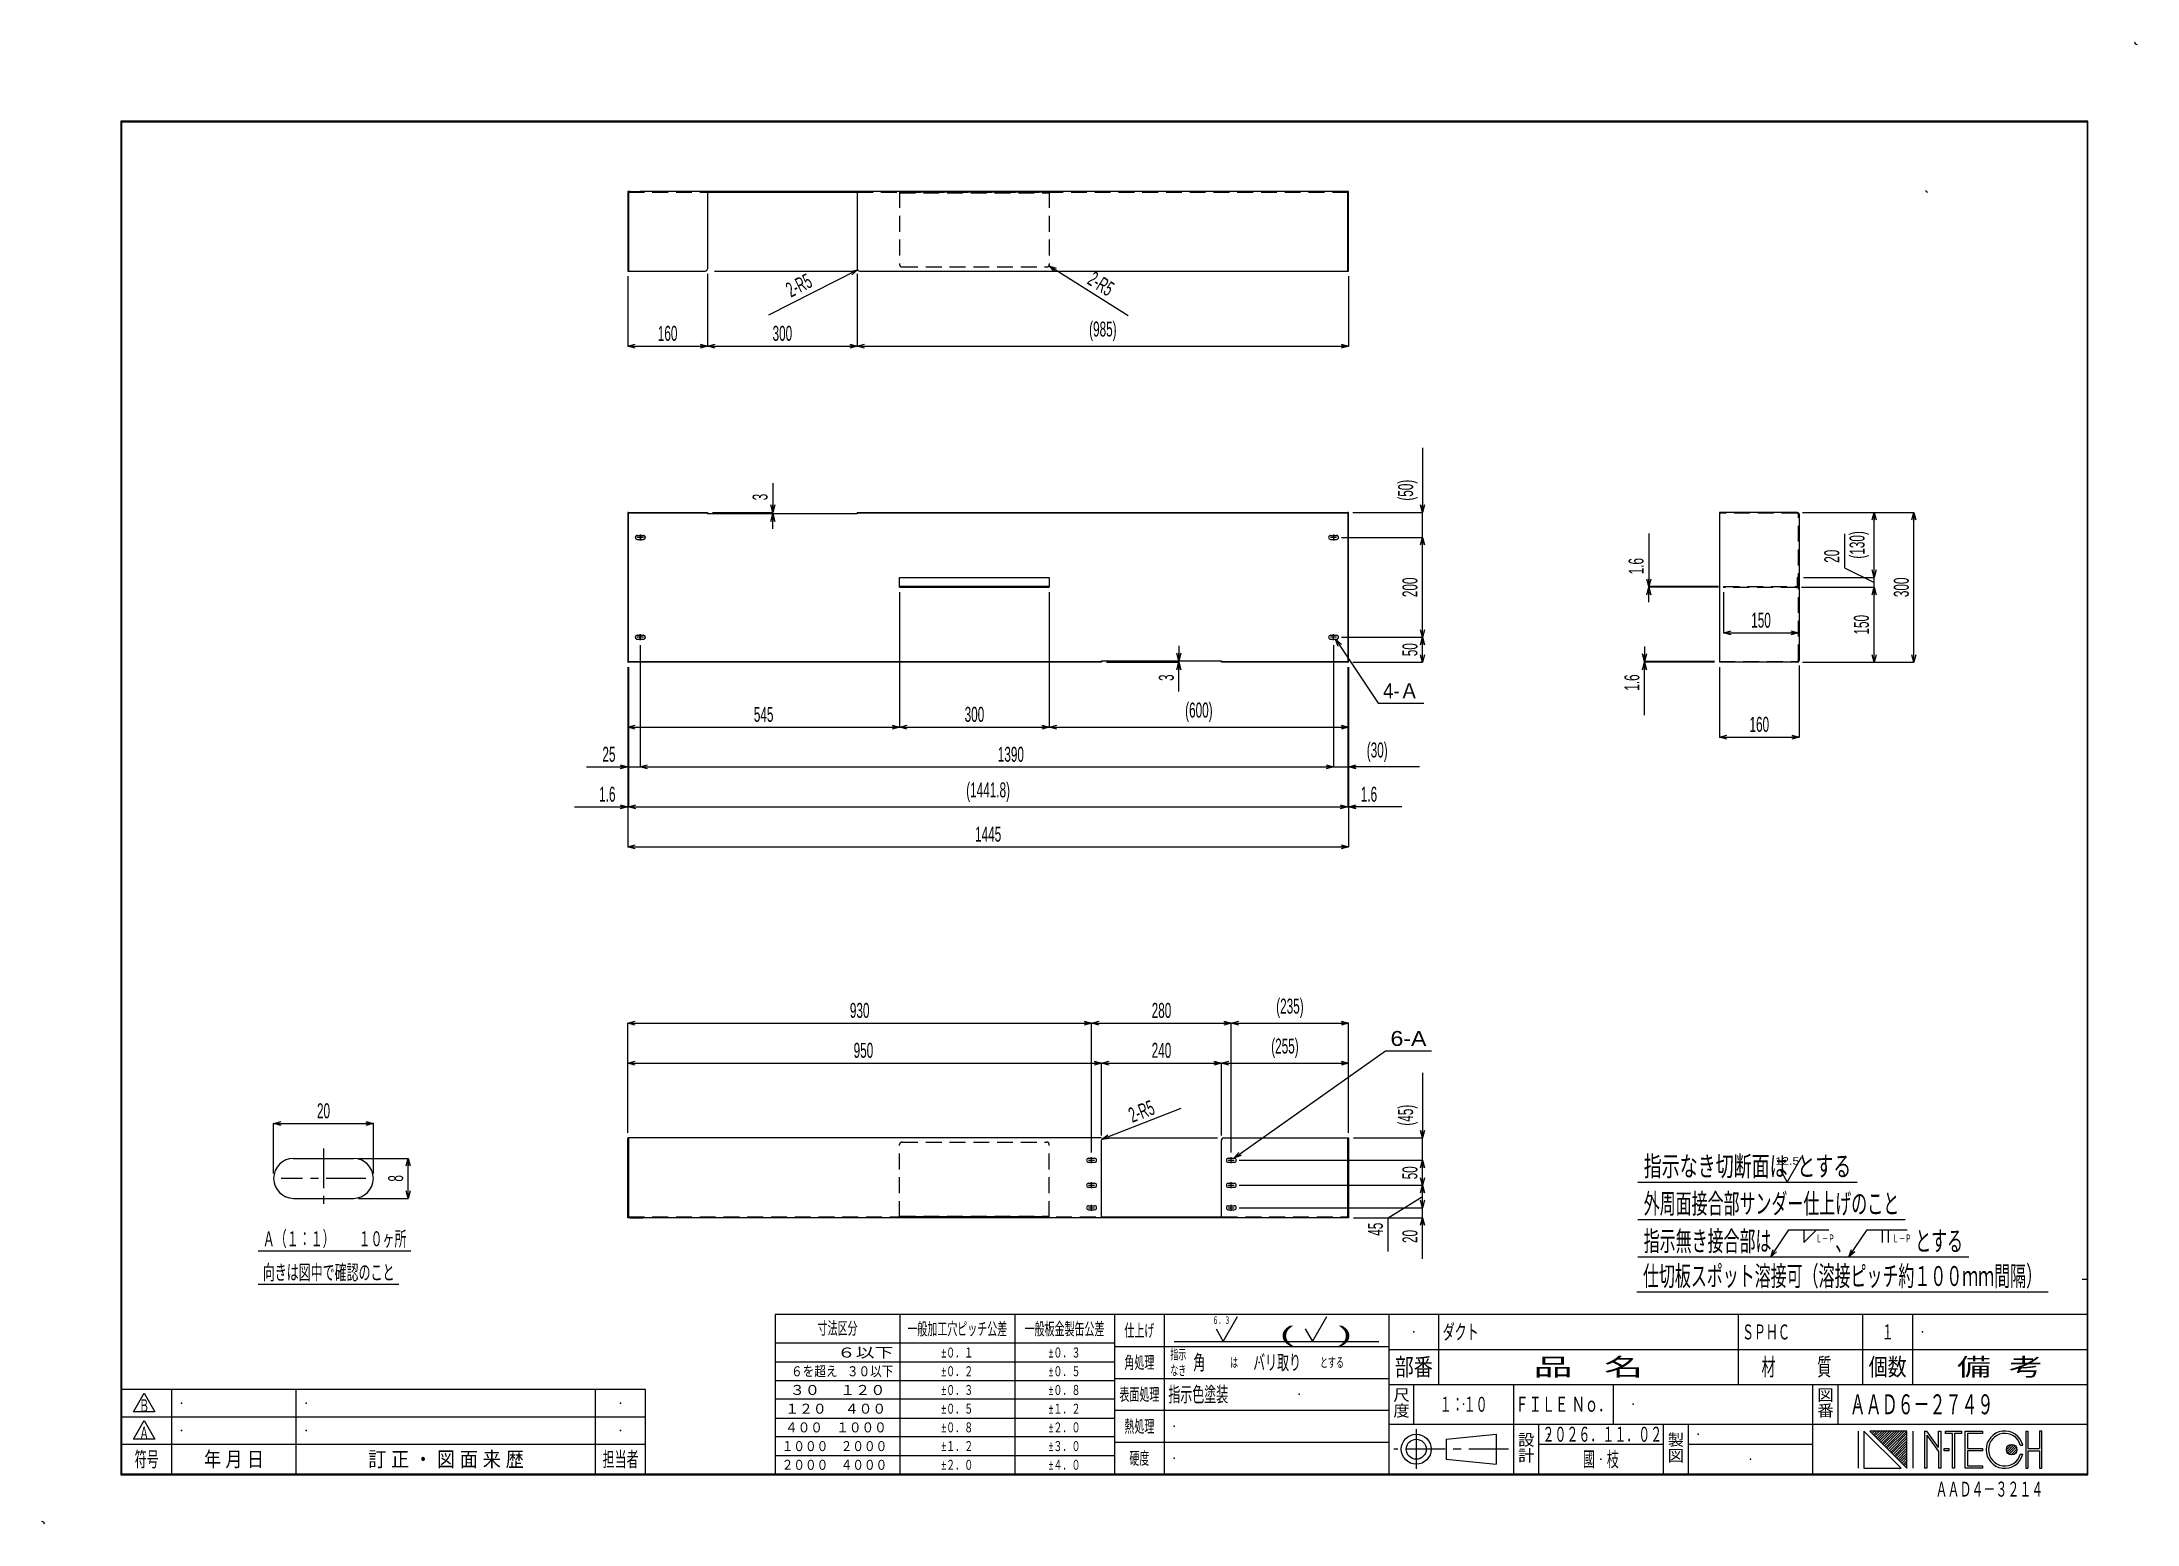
# Model space of a CAD drawing. Header units: millimetres. Extents: x -2100 to 2100, y -1485 to 1485.
import ezdxf
from ezdxf.enums import TextEntityAlignment as Align

# ---------------------------------------------------------------- set-up
doc = ezdxf.new("R2010")
doc.units = ezdxf.units.MM
doc.header["$LTSCALE"] = 2.5
doc.header["$PDSIZE"] = 1
doc.linetypes.add('CENTER', pattern=[50.8, 31.75, -6.35, 6.35, -6.35])
doc.linetypes.add('DASHED', pattern=[19.05, 12.7, -6.35])
for name, color, linetype in [('Layer0001', 7, 'Continuous'), ('Layer0012', 7, 'Continuous'), ('Layer0013', 7, 'Continuous'), ('Layer0014', 7, 'Continuous')]:
    doc.layers.add(name, color=color, linetype=linetype)
doc.styles.add('dcStyle0', font='ＭＳ Ｐゴシック', dxfattribs={"width": 0.6})
doc.styles.add('dcStyle1', font='@ＭＳ Ｐゴシック', dxfattribs={"width": 0.8})
doc.dimstyles.new('dc_Radial01', dxfattribs={"dimtxt": 30, "dimasz": 15.00113, "dimexe": 0, "dimexo": 10, "dimgap": 10, "dimtad": 3, "dimdec": 1, "dimdsep": 46, "dimtxsty": 'dcStyle0', "dimblk1": 'OPEN30', "dimblk2": 'OPEN30', "dimsah": 1, "dimcen": 0.09, "dimclrd": 4, "dimclre": 4, "dimclrt": 4, "dimadec": 0, "dimazin": 2, "dimtfac": 1, "dimtdec": 4, "dimtofl": 0, "dimtmove": 0, "dimatfit": 3, "dimfxl": 1, "dimarcsym": 1})
doc.dimstyles.new('dc_Rotated', dxfattribs={"dimtxt": 30, "dimasz": 15.00113, "dimexe": 0, "dimexo": 10, "dimgap": 10, "dimtad": 3, "dimdec": 1, "dimdsep": 46, "dimtxsty": 'dcStyle0', "dimblk1": 'OPEN30', "dimblk2": 'OPEN30', "dimsah": 1, "dimcen": 0.09, "dimclrd": 4, "dimclre": 4, "dimclrt": 4, "dimadec": 0, "dimazin": 2, "dimtfac": 1, "dimtdec": 4, "dimtmove": 0, "dimatfit": 3, "dimfxl": 1, "dimarcsym": 1})
doc.dimstyles.new('dc_Rotated_F3', dxfattribs={"dimtxt": 30, "dimasz": 15.00113, "dimexe": 0, "dimexo": 10, "dimgap": 10, "dimtad": 3, "dimdec": 1, "dimdsep": 46, "dimtxsty": 'dcStyle0', "dimblk1": 'OPEN30', "dimblk2": 'OPEN30', "dimsah": 1, "dimcen": 0.09, "dimse2": 1, "dimclrd": 4, "dimclre": 4, "dimclrt": 4, "dimadec": 0, "dimazin": 2, "dimtfac": 1, "dimtdec": 4, "dimtmove": 0, "dimatfit": 3, "dimfxl": 1, "dimarcsym": 1})
doc.dimstyles.new('dc_Rotated_F4', dxfattribs={"dimtxt": 30, "dimasz": 15.00113, "dimexe": 0, "dimexo": 10, "dimgap": 10, "dimtad": 3, "dimdec": 1, "dimdsep": 46, "dimtxsty": 'dcStyle0', "dimblk1": 'OPEN30', "dimblk2": 'OPEN30', "dimsah": 1, "dimcen": 0.09, "dimclrd": 4, "dimclre": 4, "dimclrt": 4, "dimadec": 0, "dimazin": 2, "dimtfac": 1, "dimtdec": 4, "dimtmove": 1, "dimatfit": 3, "dimfxl": 1, "dimarcsym": 1})

msp = doc.modelspace()

# ---------------------------------------------------------------- texts
at = {"layer": 'Layer0013', "color": 4, "style": 'dcStyle0'}
for s, height, width, p, p2 in [('(    )', 30, 1.805192, (381.99, -1119), (525.99, -1119)), ('ダクト', 30, 0.694787, (708, -1115), (780, -1115)), ('ＳＰＨＣ', 30, 0.742009, (1308, -1115), (1404, -1115)), ('１', 30, 0.804527, (1588, -1115), (1612, -1115)), ('角', 30, 0.55, (208, -1176), (232, -1176)), ('バリ取り', 30, 0.629933, (328, -1176), (424, -1176)), ('指示色塗装', 30, 0.55, (158, -1240), (278, -1240)), ('１：１０', 30, 0.862443, (702, -1260), (798, -1260)), ('ＡＡＤ６－２７４９', 40, 0.749406, (1524, -1265), (1812, -1265)), ('２０２６．１１．０２', 30, 0.809085, (908, -1320), (1148, -1320)), ('國\u3000枝', 30, 0.619282, (989, -1370), (1061, -1370)), ('ＡＡＤ４－３２１４', 30, 0.749406, (1696, -1430), (1912, -1430))]:
    msp.add_text(s, height=height, dxfattribs=dict(at, width=width)).set_placement(p, p2, align=Align.FIT)
at = {"layer": 'Layer0014', "color": 2, "style": 'dcStyle0'}
for s, height, width, p, p2 in [('寸法区分', 25, 0.55, (-545, -1105), (-465, -1105)), ('一般加工穴ピッチ公差', 25, 0.578487, (-365, -1106.25), (-165, -1106.25)), ('一般板金製缶公差', 25, 0.55, (-130, -1106.25), (30, -1106.25)), ('仕上げ', 25, 0.553553, (70, -1109.5), (130, -1109.5)), ('           ６以下', 20, 1.275875, (-617, -1151.25), (-393, -1151.25)), ('±０．１', 20, 0.725681, (-297, -1151.25), (-233, -1151.25)), ('±０．３', 20, 0.725681, (-82, -1151.25), (-18, -1151.25)), ('   ６を超え   ３０以下', 20, 0.891527, (-617, -1188.75), (-393, -1188.75)), ('±０．２', 20, 0.725681, (-297, -1188.75), (-233, -1188.75)), ('±０．５', 20, 0.725681, (-82, -1188.75), (-18, -1188.75)), ('角処理', 25, 0.55, (70, -1173.5), (130, -1173.5)), ('部番', 35, 0.746429, (612, -1187.5), (688, -1187.5)), ('品   名', 35, 1.482973, (890, -1187.5), (1110, -1187.5)), ('材\u3000\u3000\u3000質', 35, 0.688684, (1347, -1187.5), (1487, -1187.5)), ('個数', 35, 0.746429, (1562, -1187.5), (1638, -1187.5)), ('備  考', 35, 1.294793, (1739, -1187.5), (1911, -1187.5)), ('  ３０     １２０  ', 20, 1.24995, (-617, -1226.25), (-393, -1226.25)), ('±０．３', 20, 0.725681, (-297, -1226.25), (-233, -1226.25)), ('±０．８', 20, 0.725681, (-82, -1226.25), (-18, -1226.25)), ('表面処理', 25, 0.55, (60, -1237.5), (140, -1237.5)), ('Ｂ', 25, 0.707699, (-1905, -1260), (-1885, -1260)), (' １２０     ４００  ', 20, 1.177514, (-617, -1263.75), (-393, -1263.75)), ('±０．５', 20, 0.725681, (-297, -1263.75), (-233, -1263.75)), ('±１．２', 20, 0.725681, (-82, -1263.75), (-18, -1263.75)), ('ＦＩＬＥ Ｎｏ．', 30, 0.958586, (854, -1260), (1046, -1260)), ('Ａ', 25, 0.769682, (-1905, -1315), (-1885, -1315)), (' ４００    １０００  ', 20, 1.113013, (-617, -1301.25), (-393, -1301.25)), ('±０．８', 20, 0.725681, (-297, -1301.25), (-233, -1301.25)), ('±２．０', 20, 0.725681, (-82, -1301.25), (-18, -1301.25)), ('熱処理', 25, 0.55, (70, -1301.5), (130, -1301.5)), ('符号', 30, 0.55, (-1914, -1370), (-1866, -1370)), ('年 月 日', 30, 0.761909, (-1775, -1370), (-1655, -1370)), ('訂 正 ・ 図 面 来 歴', 30, 0.858543, (-1446, -1370), (-1134, -1370)), ('担当者', 30, 0.55, (-976, -1370), (-904, -1370)), ('１０００    ２０００  ', 20, 1.055212, (-617, -1338.75), (-393, -1338.75)), ('±１．２', 20, 0.725681, (-297, -1338.75), (-233, -1338.75)), ('±３．０', 20, 0.725681, (-82, -1338.75), (-18, -1338.75)), ('硬度', 25, 0.55, (80, -1365.5), (120, -1365.5)), ('２０００    ４０００  ', 20, 1.055212, (-617, -1376.25), (-393, -1376.25)), ('±２．０', 20, 0.725681, (-297, -1376.25), (-233, -1376.25)), ('±４．０', 20, 0.725681, (-82, -1376.25), (-18, -1376.25))]:
    msp.add_text(s, height=height, dxfattribs=dict(at, width=width)).set_placement(p, p2, align=Align.FIT)
at = {"layer": 'Layer0014', "color": 2, "style": 'dcStyle1', "width": 0.9625}
for s, p in [('尺度', (613, -1210)), ('図番', (1463, -1210)), ('製図', (1163, -1300)), ('設計', (863, -1300))]:
    msp.add_text(s, height=24, rotation=270, dxfattribs=at).set_placement(p)

# ---------------------------------------------------------------- blocks, each defined once
blk = doc.blocks.new('_Open30')
at = {"color": 0, "linetype": 'ByBlock', "lineweight": -2}
for p, q in [((-1, 0.267949), (0, 0)), ((0, 0), (-1, -0.267949)), ((0, 0), (-1, 0))]:
    blk.add_line(p, q, dxfattribs=at)
blk = doc.blocks.new('*D1')
at = {"layer": 'Layer0012', "color": 4, "linetype": 'Continuous', "lineweight": 13}
for p, q in [((505.3, 292.1), (667.7, 292.1)), ((667.7, 242.1), (667.7, 292.1)), ((527.7, 242.1), (667.7, 242.1))]:
    blk.add_line(p, q, dxfattribs=at)
at = {"layer": 'Layer0012', "color": 4, "xscale": 15.00115266964712, "yscale": 15.00081580252128}
for p, rotation in [((667.7, 292.1), 90), ((667.7, 242.1), 270)]:
    blk.add_blockref('_Open30', p, dxfattribs=dict(at, rotation=rotation))
at = {"layer": 'Layer0012', "color": 4, "insert": (657.7, 267.1), "char_height": 30, "attachment_point": 8, "rotation": 90, "style": 'dcStyle0'}
blk.add_mtext('\\T1.00;50', dxfattribs=at)
blk = doc.blocks.new('*D2')
at = {"layer": 'Layer0012', "color": 4, "linetype": 'Continuous', "lineweight": 13}
for p, q in [((505.3, 492.1), (667.7, 492.1)), ((667.7, 292.1), (667.7, 492.1)), ((505.3, 292.1), (667.7, 292.1))]:
    blk.add_line(p, q, dxfattribs=at)
at = {"layer": 'Layer0012', "color": 4, "xscale": 15.00115266964712, "yscale": 15.00081580252128}
for p, rotation in [((667.7, 492.1), 90), ((667.7, 292.1), 270)]:
    blk.add_blockref('_Open30', p, dxfattribs=dict(at, rotation=rotation))
at = {"layer": 'Layer0012', "color": 4, "insert": (657.7, 392.1), "char_height": 30, "attachment_point": 8, "rotation": 90, "style": 'dcStyle0'}
blk.add_mtext('\\T1.00;200', dxfattribs=at)
blk = doc.blocks.new('*D3')
at = {"layer": 'Layer0012', "color": 4, "linetype": 'Continuous', "lineweight": 13}
for p, q in [((667.7, 671.8), (667.7, 542.1)), ((527.7, 542.1), (667.7, 542.1)), ((667.7, 492.1), (667.7, 542.1)), ((505.3, 492.1), (667.7, 492.1))]:
    blk.add_line(p, q, dxfattribs=at)
at = {"layer": 'Layer0012', "color": 4, "xscale": 15.00115266964712, "yscale": 15.00081580252128, "rotation": 270}
blk.add_blockref('_Open30', (667.7, 542.1), dxfattribs=at)
at = {"layer": 'Layer0012', "color": 4, "insert": (657.7, 565.8), "char_height": 30, "attachment_point": 7, "rotation": 90, "style": 'dcStyle0'}
blk.add_mtext('\\T1.00;(50)', dxfattribs=at)
blk = doc.blocks.new('*D4')
at = {"layer": 'Layer0012', "color": 4, "linetype": 'Continuous', "lineweight": 13}
for p, q in [((-380.7, 382.1), (-380.7, 112.1)), ((-925.7, 232.1), (-925.7, 112.1)), ((-925.7, 112.1), (-380.7, 112.1))]:
    blk.add_line(p, q, dxfattribs=at)
at = {"layer": 'Layer0012', "color": 4, "xscale": 15.00115266964712, "yscale": 15.00081580252128}
for p, rotation in [((-925.7, 112.1), 180), ((-380.7, 112.1), 360)]:
    blk.add_blockref('_Open30', p, dxfattribs=dict(at, rotation=rotation))
at = {"layer": 'Layer0012', "color": 4, "insert": (-653.2, 122.1), "char_height": 30, "attachment_point": 8, "style": 'dcStyle0'}
blk.add_mtext('\\T1.00;545', dxfattribs=at)
blk = doc.blocks.new('*D5')
at = {"layer": 'Layer0012', "color": 4, "linetype": 'Continuous', "lineweight": 13}
for p, q in [((-380.7, 382.1), (-380.7, 112.1)), ((-80.7, 382.1), (-80.7, 112.1)), ((-380.7, 112.1), (-80.7, 112.1))]:
    blk.add_line(p, q, dxfattribs=at)
at = {"layer": 'Layer0012', "color": 4, "xscale": 15.00115266964712, "yscale": 15.00081580252128}
for p, rotation in [((-380.7, 112.1), 180), ((-80.7, 112.1), 360)]:
    blk.add_blockref('_Open30', p, dxfattribs=dict(at, rotation=rotation))
at = {"layer": 'Layer0012', "color": 4, "insert": (-230.7, 122.1), "char_height": 30, "attachment_point": 8, "style": 'dcStyle0'}
blk.add_mtext('\\T1.00;300', dxfattribs=at)
blk = doc.blocks.new('*D6')
at = {"layer": 'Layer0012', "color": 4, "linetype": 'Continuous', "lineweight": 13}
for p, q in [((-80.7, 382.1), (-80.7, 112.1)), ((519.3, 232.1), (519.3, 112.1)), ((-80.7, 112.1), (519.3, 112.1))]:
    blk.add_line(p, q, dxfattribs=at)
at = {"layer": 'Layer0012', "color": 4, "xscale": 15.00115266964712, "yscale": 15.00081580252128}
for p, rotation in [((-80.7, 112.1), 180), ((519.3, 112.1), 360)]:
    blk.add_blockref('_Open30', p, dxfattribs=dict(at, rotation=rotation))
at = {"layer": 'Layer0012', "color": 4, "insert": (219.3, 122.1), "char_height": 30, "attachment_point": 8, "style": 'dcStyle0'}
blk.add_mtext('\\T1.00;(600)', dxfattribs=at)
blk = doc.blocks.new('*D7')
at = {"layer": 'Layer0012', "color": 4, "linetype": 'Continuous', "lineweight": 13}
for p, q in [((-925.7, 232.1), (-925.7, -127.9)), ((519.3, 232.1), (519.3, -127.9)), ((-925.7, -127.9), (519.3, -127.9))]:
    blk.add_line(p, q, dxfattribs=at)
at = {"layer": 'Layer0012', "color": 4, "xscale": 15.00115266964712, "yscale": 15.00081580252128}
for p, rotation in [((-925.7, -127.9), 180), ((519.3, -127.9), 360)]:
    blk.add_blockref('_Open30', p, dxfattribs=dict(at, rotation=rotation))
at = {"layer": 'Layer0012', "color": 4, "insert": (-203.2, -117.9), "char_height": 30, "attachment_point": 8, "style": 'dcStyle0'}
blk.add_mtext('\\T1.00;1445', dxfattribs=at)
blk = doc.blocks.new('*D8')
at = {"layer": 'Layer0012', "color": 4, "linetype": 'Continuous', "lineweight": 13}
for p, q in [((1271.1, 382.1), (1271.1, 300.8)), ((1271.1, 300.8), (1421.1, 300.8))]:
    blk.add_line(p, q, dxfattribs=at)
at = {"layer": 'Layer0012', "color": 4, "xscale": 15.00115266964712, "yscale": 15.00081580252128}
for p, rotation in [((1271.1, 300.8), 180), ((1421.1, 300.8), 360)]:
    blk.add_blockref('_Open30', p, dxfattribs=dict(at, rotation=rotation))
at = {"layer": 'Layer0012', "color": 4, "insert": (1346.1, 310.8), "char_height": 30, "attachment_point": 8, "style": 'dcStyle0'}
blk.add_mtext('\\T1.00;150', dxfattribs=at)
blk = doc.blocks.new('*D9')
at = {"layer": 'Layer0012', "color": 4, "linetype": 'Continuous', "lineweight": 13}
for p, q in [((1427.5, 392.1), (1572.7, 392.1)), ((1572.7, 242.1), (1572.7, 392.1)), ((1429.1, 242.1), (1572.7, 242.1))]:
    blk.add_line(p, q, dxfattribs=at)
at = {"layer": 'Layer0012', "color": 4, "xscale": 15.00115266964712, "yscale": 15.00081580252128}
for p, rotation in [((1572.7, 392.1), 90), ((1572.7, 242.1), 270)]:
    blk.add_blockref('_Open30', p, dxfattribs=dict(at, rotation=rotation))
at = {"layer": 'Layer0012', "color": 4, "insert": (1562.7, 317.1), "char_height": 30, "attachment_point": 8, "rotation": 90, "style": 'dcStyle0'}
blk.add_mtext('\\T1.00;150', dxfattribs=at)
blk = doc.blocks.new('*D10')
at = {"layer": 'Layer0012', "color": 4, "linetype": 'Continuous', "lineweight": 13}
for p, q in [((1513.3, 499.3), (1513.3, 431.3)), ((1513.3, 431.3), (1572.7, 402.1)), ((1427.5, 392.1), (1572.7, 392.1)), ((1431.1, 412.1), (1572.7, 412.1)), ((1572.7, 392.1), (1572.7, 412.1))]:
    blk.add_line(p, q, dxfattribs=at)
at = {"layer": 'Layer0012', "color": 4, "insert": (1503.3, 441.3), "char_height": 30, "attachment_point": 7, "rotation": 90, "style": 'dcStyle0'}
blk.add_mtext('\\T1.00;20', dxfattribs=at)
blk = doc.blocks.new('*D11')
at = {"layer": 'Layer0012', "color": 4, "linetype": 'Continuous', "lineweight": 13}
for p, q in [((1429.1, 542.1), (1572.7, 542.1)), ((1572.7, 412.1), (1572.7, 542.1)), ((1431.1, 412.1), (1572.7, 412.1))]:
    blk.add_line(p, q, dxfattribs=at)
at = {"layer": 'Layer0012', "color": 4, "xscale": 15.00115266964712, "yscale": 15.00081580252128}
for p, rotation in [((1572.7, 542.1), 90), ((1572.7, 412.1), 270)]:
    blk.add_blockref('_Open30', p, dxfattribs=dict(at, rotation=rotation))
at = {"layer": 'Layer0012', "color": 4, "insert": (1562.7, 477.1), "char_height": 30, "attachment_point": 8, "rotation": 90, "style": 'dcStyle0'}
blk.add_mtext('\\T1.00;(130)', dxfattribs=at)
blk = doc.blocks.new('*D12')
at = {"layer": 'Layer0012', "color": 4, "linetype": 'Continuous', "lineweight": 13}
for p, q in [((1262.7, 232.1), (1262.7, 92.1)), ((1422.7, 235.7), (1422.7, 92.1)), ((1262.7, 92.1), (1422.7, 92.1))]:
    blk.add_line(p, q, dxfattribs=at)
at = {"layer": 'Layer0012', "color": 4, "xscale": 15.00115266964712, "yscale": 15.00081580252128}
for p, rotation in [((1262.7, 92.1), 180), ((1422.7, 92.1), 360)]:
    blk.add_blockref('_Open30', p, dxfattribs=dict(at, rotation=rotation))
at = {"layer": 'Layer0012', "color": 4, "insert": (1342.7, 102.1), "char_height": 30, "attachment_point": 8, "style": 'dcStyle0'}
blk.add_mtext('\\T1.00;160', dxfattribs=at)
blk = doc.blocks.new('DC_IMAGEDIMGROUP_1')
at = {"layer": 'Layer0012', "color": 4, "linetype": 'Continuous', "lineweight": 13}
for p, q in [((1112.7, 273.7), (1112.7, 243.7)), ((1252.7, 243.7), (1112.7, 243.7)), ((1112.7, 242.1), (1112.7, 243.7)), ((1252.7, 242.1), (1112.7, 242.1)), ((1112.7, 135.6), (1112.7, 242.1))]:
    blk.add_line(p, q, dxfattribs=at)
at = {"layer": 'Layer0012', "color": 4, "xscale": 15.00115266964712, "yscale": 15.00081580252128}
for p, rotation in [((1112.7, 243.7), 270), ((1112.7, 242.1), 90)]:
    blk.add_blockref('_Open30', p, dxfattribs=dict(at, rotation=rotation))
at = {"layer": 'Layer0012', "color": 4, "insert": (1102.7, 217.6), "char_height": 30, "attachment_point": 9, "rotation": 90, "style": 'dcStyle0'}
blk.add_mtext('\\T1.00;1.6', dxfattribs=at)
blk = doc.blocks.new('DC_IMAGEDIMGROUP_2')
at = {"layer": 'Layer0012', "color": 4, "linetype": 'Continuous', "lineweight": 13}
for p, q in [((1121.1, 500.1), (1121.1, 393.7)), ((1261.1, 393.7), (1121.1, 393.7)), ((1121.1, 392.1), (1121.1, 393.7)), ((1261.1, 392.1), (1121.1, 392.1)), ((1121.1, 362.1), (1121.1, 392.1))]:
    blk.add_line(p, q, dxfattribs=at)
at = {"layer": 'Layer0012', "color": 4, "xscale": 15.00115266964712, "yscale": 15.00081580252128}
for p, rotation in [((1121.1, 393.7), 270), ((1121.1, 392.1), 90)]:
    blk.add_blockref('_Open30', p, dxfattribs=dict(at, rotation=rotation))
at = {"layer": 'Layer0012', "color": 4, "insert": (1111.1, 418.1), "char_height": 30, "attachment_point": 7, "rotation": 90, "style": 'dcStyle0'}
blk.add_mtext('\\T1.00;1.6', dxfattribs=at)
blk = doc.blocks.new('*D15')
at = {"layer": 'Layer0012', "color": 4, "linetype": 'Continuous', "lineweight": 13}
for p, q in [((1429.1, 542.1), (1652.7, 542.1)), ((1652.7, 242.1), (1652.7, 542.1)), ((1429.1, 242.1), (1652.7, 242.1))]:
    blk.add_line(p, q, dxfattribs=at)
at = {"layer": 'Layer0012', "color": 4, "xscale": 15.00115266964712, "yscale": 15.00081580252128}
for p, rotation in [((1652.7, 542.1), 90), ((1652.7, 242.1), 270)]:
    blk.add_blockref('_Open30', p, dxfattribs=dict(at, rotation=rotation))
at = {"layer": 'Layer0012', "color": 4, "insert": (1642.7, 392.1), "char_height": 30, "attachment_point": 8, "rotation": 90, "style": 'dcStyle0'}
blk.add_mtext('\\T1.00;300', dxfattribs=at)
blk = doc.blocks.new('*D16')
at = {"layer": 'Layer0012', "color": 4, "linetype": 'Continuous', "lineweight": 13}
for p, q in [((-900.7, 276.1), (-900.7, 32.1)), ((-925.7, 232.1), (-925.7, 32.1)), ((-1008.2, 32.1), (-925.7, 32.1)), ((-925.7, 32.1), (-900.7, 32.1))]:
    blk.add_line(p, q, dxfattribs=at)
at = {"layer": 'Layer0012', "color": 4, "xscale": 15.00115266964712, "yscale": 15.00081580252128, "rotation": 360}
blk.add_blockref('_Open30', (-925.7, 32.1), dxfattribs=at)
at = {"layer": 'Layer0012', "color": 4, "insert": (-950.2, 42.1), "char_height": 30, "attachment_point": 9, "style": 'dcStyle0'}
blk.add_mtext('\\T1.00;25', dxfattribs=at)
blk = doc.blocks.new('*D17')
at = {"layer": 'Layer0012', "color": 4, "linetype": 'Continuous', "lineweight": 13}
for p, q in [((-900.7, 276.1), (-900.7, 32.1)), ((489.3, 276.1), (489.3, 32.1)), ((-900.7, 32.1), (489.3, 32.1))]:
    blk.add_line(p, q, dxfattribs=at)
at = {"layer": 'Layer0012', "color": 4, "xscale": 15.00115266964712, "yscale": 15.00081580252128}
for p, rotation in [((-900.7, 32.1), 180), ((489.3, 32.1), 360)]:
    blk.add_blockref('_Open30', p, dxfattribs=dict(at, rotation=rotation))
at = {"layer": 'Layer0012', "color": 4, "insert": (-157.6, 42.1), "char_height": 30, "attachment_point": 8, "style": 'dcStyle0'}
blk.add_mtext('\\T1.00;1390', dxfattribs=at)
blk = doc.blocks.new('*D18')
at = {"layer": 'Layer0012', "color": 4, "linetype": 'Continuous', "lineweight": 13}
for p, q in [((489.3, 276.1), (489.3, 32.1)), ((519.3, 232.1), (519.3, 32.1)), ((489.3, 32.1), (519.3, 32.1)), ((661.8, 32.1), (519.3, 32.1))]:
    blk.add_line(p, q, dxfattribs=at)
at = {"layer": 'Layer0012', "color": 4, "xscale": 15.00115266964712, "yscale": 15.00081580252128, "rotation": 180}
blk.add_blockref('_Open30', (519.3, 32.1), dxfattribs=at)
at = {"layer": 'Layer0012', "color": 4, "insert": (555.8, 42.1), "char_height": 30, "attachment_point": 7, "style": 'dcStyle0'}
blk.add_mtext('\\T1.00;(30)', dxfattribs=at)
blk = doc.blocks.new('*D20')
at = {"layer": 'Layer0012', "color": 4, "linetype": 'Continuous', "lineweight": 13}
for p, q in [((-925.7, 1015.6), (-925.7, 875.6)), ((-765.7, 1020.6), (-765.7, 875.6)), ((-925.7, 875.6), (-765.7, 875.6))]:
    blk.add_line(p, q, dxfattribs=at)
at = {"layer": 'Layer0012', "color": 4, "xscale": 15.00115266964712, "yscale": 15.00081580252128}
for p, rotation in [((-925.7, 875.6), 180), ((-765.7, 875.6), 360)]:
    blk.add_blockref('_Open30', p, dxfattribs=dict(at, rotation=rotation))
at = {"layer": 'Layer0012', "color": 4, "insert": (-845.7, 885.6), "char_height": 30, "attachment_point": 8, "style": 'dcStyle0'}
blk.add_mtext('\\T1.00;160', dxfattribs=at)
blk = doc.blocks.new('*D21')
at = {"layer": 'Layer0012', "color": 4, "linetype": 'Continuous', "lineweight": 13}
for p, q in [((-765.7, 1020.6), (-765.7, 875.6)), ((-465.7, 1020.6), (-465.7, 875.6)), ((-765.7, 875.6), (-465.7, 875.6))]:
    blk.add_line(p, q, dxfattribs=at)
at = {"layer": 'Layer0012', "color": 4, "xscale": 15.00115266964712, "yscale": 15.00081580252128}
for p, rotation in [((-765.7, 875.6), 180), ((-465.7, 875.6), 360)]:
    blk.add_blockref('_Open30', p, dxfattribs=dict(at, rotation=rotation))
at = {"layer": 'Layer0012', "color": 4, "insert": (-615.7, 885.6), "char_height": 30, "attachment_point": 8, "style": 'dcStyle0'}
blk.add_mtext('\\T1.00;300', dxfattribs=at)
blk = doc.blocks.new('*D22')
at = {"layer": 'Layer0012', "color": 4, "linetype": 'Continuous', "lineweight": 13}
for p, q in [((-465.7, 1020.6), (-465.7, 875.6)), ((519.3, 1015.6), (519.3, 875.6)), ((-465.7, 875.6), (519.3, 875.6))]:
    blk.add_line(p, q, dxfattribs=at)
at = {"layer": 'Layer0012', "color": 4, "xscale": 15.00115266964712, "yscale": 15.00081580252128}
for p, rotation in [((-465.7, 875.6), 180), ((519.3, 875.6), 360)]:
    blk.add_blockref('_Open30', p, dxfattribs=dict(at, rotation=rotation))
at = {"layer": 'Layer0012', "color": 4, "insert": (26.8, 885.6), "char_height": 30, "attachment_point": 8, "style": 'dcStyle0'}
blk.add_mtext('\\T1.00;(985)', dxfattribs=at)
blk = doc.blocks.new('*D23')
at = {"layer": 'Layer0012', "color": 4, "linetype": 'Continuous', "lineweight": 13}
blk.add_line((77.5, 936), (-81.5, 1036.4), dxfattribs=at)
at = {"layer": 'Layer0012', "color": 4, "xscale": 15.00115266964712, "yscale": 15.00081580252128, "rotation": 147.7372269153307}
blk.add_blockref('_Open30', (-81.5, 1036.4), dxfattribs=at)
at = {"layer": 'Layer0012', "color": 4, "insert": (-6.8, 1001.1), "char_height": 30, "attachment_point": 7, "rotation": 327.7372, "style": 'dcStyle0'}
blk.add_mtext('\\T1.00;2-R5', dxfattribs=at)
blk = doc.blocks.new('*D24')
at = {"layer": 'Layer0012', "color": 4, "linetype": 'Continuous', "lineweight": 13}
blk.add_line((-642.9, 938.4), (-465.1, 1028.4), dxfattribs=at)
at = {"layer": 'Layer0012', "color": 4, "xscale": 15.00115266964712, "yscale": 15.00081580252128, "rotation": 26.85034663196464}
blk.add_blockref('_Open30', (-465.1, 1028.4), dxfattribs=at)
at = {"layer": 'Layer0012', "color": 4, "insert": (-552.8, 995.2), "char_height": 30, "attachment_point": 9, "rotation": 26.8503, "style": 'dcStyle0'}
blk.add_mtext('\\T1.00;2-R5', dxfattribs=at)
blk = doc.blocks.new('*D28')
at = {"layer": 'Layer0012', "color": 4, "linetype": 'Continuous', "lineweight": 13}
for p, q in [((-925.7, 232.1), (-925.7, -47.9)), ((-924.1, 232.1), (-924.1, -47.9)), ((-1032.2, -47.9), (-925.7, -47.9)), ((-925.7, -47.9), (-924.1, -47.9))]:
    blk.add_line(p, q, dxfattribs=at)
at = {"layer": 'Layer0012', "color": 4, "xscale": 15.00115266964712, "yscale": 15.00081580252128, "rotation": 360}
blk.add_blockref('_Open30', (-925.7, -47.9), dxfattribs=at)
at = {"layer": 'Layer0012', "color": 4, "insert": (-950.2, -37.9), "char_height": 30, "attachment_point": 9, "style": 'dcStyle0'}
blk.add_mtext('\\T1.00;1.6', dxfattribs=at)
blk = doc.blocks.new('*D29')
at = {"layer": 'Layer0012', "color": 4, "linetype": 'Continuous', "lineweight": 13}
for p, q in [((-924.1, 232.1), (-924.1, -47.9)), ((517.7, 232.1), (517.7, -47.9)), ((-924.1, -47.9), (517.7, -47.9))]:
    blk.add_line(p, q, dxfattribs=at)
at = {"layer": 'Layer0012', "color": 4, "xscale": 15.00115266964712, "yscale": 15.00081580252128}
for p, rotation in [((-924.1, -47.9), 180), ((517.7, -47.9), 360)]:
    blk.add_blockref('_Open30', p, dxfattribs=dict(at, rotation=rotation))
at = {"layer": 'Layer0012', "color": 4, "insert": (-203.2, -37.9), "char_height": 30, "attachment_point": 8, "style": 'dcStyle0'}
blk.add_mtext('\\T1.00;(1441.8)', dxfattribs=at)
blk = doc.blocks.new('*D30')
at = {"layer": 'Layer0012', "color": 4, "linetype": 'Continuous', "lineweight": 13}
for p, q in [((517.7, 232.1), (517.7, -47.9)), ((519.3, 232.1), (519.3, -47.9)), ((517.7, -47.9), (519.3, -47.9)), ((625.8, -47.9), (519.3, -47.9))]:
    blk.add_line(p, q, dxfattribs=at)
at = {"layer": 'Layer0012', "color": 4, "xscale": 15.00115266964712, "yscale": 15.00081580252128, "rotation": 180}
blk.add_blockref('_Open30', (519.3, -47.9), dxfattribs=at)
at = {"layer": 'Layer0012', "color": 4, "insert": (543.8, -37.9), "char_height": 30, "attachment_point": 7, "style": 'dcStyle0'}
blk.add_mtext('\\T1.00;1.6', dxfattribs=at)
blk = doc.blocks.new('DC_IMAGEDIMGROUP_3')
at = {"layer": 'Layer0012', "color": 4, "linetype": 'Continuous', "lineweight": 13}
for p, q in [((-634.9, 600.5), (-634.9, 542.1)), ((-755.7, 542.1), (-634.9, 542.1)), ((-634.9, 539.1), (-634.9, 542.1)), ((-634.9, 509.1), (-634.9, 539.1))]:
    blk.add_line(p, q, dxfattribs=at)
at = {"layer": 'Layer0012', "color": 4, "xscale": 15.00115266964712, "yscale": 15.00081580252128}
for p, rotation in [((-634.9, 542.1), 270), ((-634.9, 539.1), 90)]:
    blk.add_blockref('_Open30', p, dxfattribs=dict(at, rotation=rotation))
at = {"layer": 'Layer0012', "color": 4, "insert": (-644.9, 566.5), "char_height": 30, "attachment_point": 7, "rotation": 90, "style": 'dcStyle0'}
blk.add_mtext('\\T1.00;3', dxfattribs=at)
blk = doc.blocks.new('*D33')
at = {"layer": 'Layer0012', "color": 4, "linetype": 'Continuous', "lineweight": 13}
for p, q in [((-1635.5, -682.3), (-1435.5, -682.3)), ((-1635.5, -782.3), (-1635.5, -682.3)), ((-1435.5, -782.3), (-1435.5, -682.3))]:
    blk.add_line(p, q, dxfattribs=at)
at = {"layer": 'Layer0012', "color": 4, "xscale": 15.00115266964712, "yscale": 15.00081580252128}
for p, rotation in [((-1635.5, -682.3), 180), ((-1435.5, -682.3), 360)]:
    blk.add_blockref('_Open30', p, dxfattribs=dict(at, rotation=rotation))
at = {"layer": 'Layer0012', "color": 4, "insert": (-1535.5, -672.3), "char_height": 30, "attachment_point": 8, "style": 'dcStyle0'}
blk.add_mtext('\\T1.00;20', dxfattribs=at)
blk = doc.blocks.new('*D34')
at = {"layer": 'Layer0012', "color": 4, "linetype": 'Continuous', "lineweight": 13}
for p, q in [((-1465.5, -752.3), (-1365.5, -752.3)), ((-1365.5, -832.3), (-1365.5, -752.3)), ((-1465.5, -832.3), (-1365.5, -832.3))]:
    blk.add_line(p, q, dxfattribs=at)
at = {"layer": 'Layer0012', "color": 4, "xscale": 15.00115266964712, "yscale": 15.00081580252128}
for p, rotation in [((-1365.5, -752.3), 90), ((-1365.5, -832.3), 270)]:
    blk.add_blockref('_Open30', p, dxfattribs=dict(at, rotation=rotation))
at = {"layer": 'Layer0012', "color": 4, "insert": (-1375.5, -792.3), "char_height": 30, "attachment_point": 8, "rotation": 90, "style": 'dcStyle0'}
blk.add_mtext('\\T1.00;8', dxfattribs=at)
blk = doc.blocks.new('*D40')
at = {"layer": 'Layer0012', "color": 4, "linetype": 'Continuous', "lineweight": 13}
for p, q in [((-925.7, -561.1), (24.3, -561.1)), ((-925.7, -701.1), (-925.7, -561.1)), ((24.3, -706.1), (24.3, -561.1))]:
    blk.add_line(p, q, dxfattribs=at)
at = {"layer": 'Layer0012', "color": 4, "xscale": 15.00115266964712, "yscale": 15.00081580252128}
for p, rotation in [((-925.7, -561.1), 180), ((24.3, -561.1), 360)]:
    blk.add_blockref('_Open30', p, dxfattribs=dict(at, rotation=rotation))
at = {"layer": 'Layer0012', "color": 4, "insert": (-453.2, -551.1), "char_height": 30, "attachment_point": 8, "style": 'dcStyle0'}
blk.add_mtext('\\T1.00;950', dxfattribs=at)
blk = doc.blocks.new('*D41')
at = {"layer": 'Layer0012', "color": 4, "linetype": 'Continuous', "lineweight": 13}
for p, q in [((24.3, -561.1), (264.3, -561.1)), ((24.3, -706.1), (24.3, -561.1)), ((264.3, -706.1), (264.3, -561.1))]:
    blk.add_line(p, q, dxfattribs=at)
at = {"layer": 'Layer0012', "color": 4, "xscale": 15.00115266964712, "yscale": 15.00081580252128}
for p, rotation in [((24.3, -561.1), 180), ((264.3, -561.1), 360)]:
    blk.add_blockref('_Open30', p, dxfattribs=dict(at, rotation=rotation))
at = {"layer": 'Layer0012', "color": 4, "insert": (144.3, -551.1), "char_height": 30, "attachment_point": 8, "style": 'dcStyle0'}
blk.add_mtext('\\T1.00;240', dxfattribs=at)
blk = doc.blocks.new('*D42')
at = {"layer": 'Layer0012', "color": 4, "linetype": 'Continuous', "lineweight": 13}
for p, q in [((264.3, -561.1), (519.3, -561.1)), ((264.3, -706.1), (264.3, -561.1)), ((519.3, -701.1), (519.3, -561.1))]:
    blk.add_line(p, q, dxfattribs=at)
at = {"layer": 'Layer0012', "color": 4, "xscale": 15.00115266964712, "yscale": 15.00081580252128}
for p, rotation in [((264.3, -561.1), 180), ((519.3, -561.1), 360)]:
    blk.add_blockref('_Open30', p, dxfattribs=dict(at, rotation=rotation))
at = {"layer": 'Layer0012', "color": 4, "insert": (391.8, -551.1), "char_height": 30, "attachment_point": 8, "style": 'dcStyle0'}
blk.add_mtext('\\T1.00;(255)', dxfattribs=at)
blk = doc.blocks.new('*D43')
at = {"layer": 'Layer0012', "color": 4, "linetype": 'Continuous', "lineweight": 13}
for p, q in [((-925.7, -481.1), (4.3, -481.1)), ((-925.7, -701.1), (-925.7, -481.1)), ((4.3, -740.1), (4.3, -481.1))]:
    blk.add_line(p, q, dxfattribs=at)
at = {"layer": 'Layer0012', "color": 4, "xscale": 15.00115266964712, "yscale": 15.00081580252128}
for p, rotation in [((-925.7, -481.1), 180), ((4.3, -481.1), 360)]:
    blk.add_blockref('_Open30', p, dxfattribs=dict(at, rotation=rotation))
at = {"layer": 'Layer0012', "color": 4, "insert": (-460.7, -471.1), "char_height": 30, "attachment_point": 8, "style": 'dcStyle0'}
blk.add_mtext('\\T1.00;930', dxfattribs=at)
blk = doc.blocks.new('*D44')
at = {"layer": 'Layer0012', "color": 4, "linetype": 'Continuous', "lineweight": 13}
for p, q in [((4.3, -481.1), (284.3, -481.1)), ((4.3, -740.1), (4.3, -481.1)), ((284.3, -740.1), (284.3, -481.1))]:
    blk.add_line(p, q, dxfattribs=at)
at = {"layer": 'Layer0012', "color": 4, "xscale": 15.00115266964712, "yscale": 15.00081580252128}
for p, rotation in [((4.3, -481.1), 180), ((284.3, -481.1), 360)]:
    blk.add_blockref('_Open30', p, dxfattribs=dict(at, rotation=rotation))
at = {"layer": 'Layer0012', "color": 4, "insert": (144.3, -471.1), "char_height": 30, "attachment_point": 8, "style": 'dcStyle0'}
blk.add_mtext('\\T1.00;280', dxfattribs=at)
blk = doc.blocks.new('*D45')
at = {"layer": 'Layer0012', "color": 4, "linetype": 'Continuous', "lineweight": 13}
for p, q in [((284.3, -481.1), (519.3, -481.1)), ((284.3, -740.1), (284.3, -481.1)), ((519.3, -701.1), (519.3, -481.1))]:
    blk.add_line(p, q, dxfattribs=at)
at = {"layer": 'Layer0012', "color": 4, "xscale": 15.00115266964712, "yscale": 15.00081580252128}
for p, rotation in [((284.3, -481.1), 180), ((519.3, -481.1), 360)]:
    blk.add_blockref('_Open30', p, dxfattribs=dict(at, rotation=rotation))
at = {"layer": 'Layer0012', "color": 4, "insert": (401.8, -471.1), "char_height": 30, "attachment_point": 8, "style": 'dcStyle0'}
blk.add_mtext('\\T1.00;(235)', dxfattribs=at)
blk = doc.blocks.new('*D46')
at = {"layer": 'Layer0012', "color": 4, "linetype": 'Continuous', "lineweight": 13}
for p, q in [((300.3, -851.1), (667.7, -851.1)), ((529.3, -871.1), (667.7, -871.1)), ((667.7, -871.1), (667.7, -851.1)), ((667.7, -953.6), (667.7, -871.1))]:
    blk.add_line(p, q, dxfattribs=at)
at = {"layer": 'Layer0012', "color": 4, "xscale": 15.00115266964712, "yscale": 15.00081580252128, "rotation": 90}
blk.add_blockref('_Open30', (667.7, -871.1), dxfattribs=at)
at = {"layer": 'Layer0012', "color": 4, "insert": (657.7, -895.6), "char_height": 30, "attachment_point": 9, "rotation": 90, "style": 'dcStyle0'}
blk.add_mtext('\\T1.00;20', dxfattribs=at)
blk = doc.blocks.new('*D47')
at = {"layer": 'Layer0012', "color": 4, "linetype": 'Continuous', "lineweight": 13}
for p, q in [((300.3, -806.1), (667.7, -806.1)), ((598.5, -871.1), (667.7, -828.6)), ((667.7, -851.1), (667.7, -806.1)), ((300.3, -851.1), (667.7, -851.1)), ((598.5, -939.1), (598.5, -871.1))]:
    blk.add_line(p, q, dxfattribs=at)
at = {"layer": 'Layer0012', "color": 4, "xscale": 15.00115266964712, "yscale": 15.00081580252128}
for p, rotation in [((667.7, -806.1), 90), ((667.7, -851.1), 270)]:
    blk.add_blockref('_Open30', p, dxfattribs=dict(at, rotation=rotation))
at = {"layer": 'Layer0012', "color": 4, "insert": (588.5, -881.1), "char_height": 30, "attachment_point": 9, "rotation": 90, "style": 'dcStyle0'}
blk.add_mtext('\\T1.00;45', dxfattribs=at)
blk = doc.blocks.new('*D48')
at = {"layer": 'Layer0012', "color": 4, "linetype": 'Continuous', "lineweight": 13}
for p, q in [((667.7, -580.6), (667.7, -711.1)), ((529.3, -711.1), (667.7, -711.1)), ((667.7, -756.1), (667.7, -711.1)), ((300.3, -756.1), (667.7, -756.1))]:
    blk.add_line(p, q, dxfattribs=at)
at = {"layer": 'Layer0012', "color": 4, "xscale": 15.00115266964712, "yscale": 15.00081580252128, "rotation": 270}
blk.add_blockref('_Open30', (667.7, -711.1), dxfattribs=at)
at = {"layer": 'Layer0012', "color": 4, "insert": (657.7, -686.6), "char_height": 30, "attachment_point": 7, "rotation": 90, "style": 'dcStyle0'}
blk.add_mtext('\\T1.00;(45)', dxfattribs=at)
blk = doc.blocks.new('*D49')
at = {"layer": 'Layer0012', "color": 4, "linetype": 'Continuous', "lineweight": 13}
for p, q in [((300.3, -756.1), (667.7, -756.1)), ((667.7, -806.1), (667.7, -756.1)), ((300.3, -806.1), (667.7, -806.1))]:
    blk.add_line(p, q, dxfattribs=at)
at = {"layer": 'Layer0012', "color": 4, "xscale": 15.00115266964712, "yscale": 15.00081580252128}
for p, rotation in [((667.7, -756.1), 90), ((667.7, -806.1), 270)]:
    blk.add_blockref('_Open30', p, dxfattribs=dict(at, rotation=rotation))
at = {"layer": 'Layer0012', "color": 4, "insert": (657.7, -781.1), "char_height": 30, "attachment_point": 8, "rotation": 90, "style": 'dcStyle0'}
blk.add_mtext('\\T1.00;50', dxfattribs=at)
blk = doc.blocks.new('DC_IMAGEDIMGROUP_4')
at = {"layer": 'Layer0012', "color": 4, "linetype": 'Continuous', "lineweight": 13}
for p, q in [((179.3, 275.1), (179.3, 245.1)), ((34.3, 242.1), (179.3, 242.1)), ((179.3, 242.1), (179.3, 245.1)), ((179.3, 183.6), (179.3, 242.1))]:
    blk.add_line(p, q, dxfattribs=at)
at = {"layer": 'Layer0012', "color": 4, "xscale": 15.00115266964712, "yscale": 15.00081580252128}
for p, rotation in [((179.3, 245.1), 270), ((179.3, 242.1), 90)]:
    blk.add_blockref('_Open30', p, dxfattribs=dict(at, rotation=rotation))
at = {"layer": 'Layer0012', "color": 4, "insert": (169.3, 217.6), "char_height": 30, "attachment_point": 9, "rotation": 90, "style": 'dcStyle0'}
blk.add_mtext('\\T1.00;3', dxfattribs=at)
blk = doc.blocks.new('DA_DIMGROUP_0')
at = {"layer": 'Layer0012', "color": 4, "linetype": 'Continuous', "lineweight": 13}
blk.add_line((183.4, -652.3), (24, -714.3), dxfattribs=at)
at = {"layer": 'Layer0012', "color": 4, "xscale": 15.00115266964712, "yscale": 15.00081580252128, "rotation": 201.2507384208408}
blk.add_blockref('_Open30', (24, -714.3), dxfattribs=at)
at = {"layer": 'Layer0012', "color": 4, "insert": (86, -681.4), "char_height": 30, "attachment_point": 7, "rotation": 21.2507, "style": 'dcStyle0'}
blk.add_mtext('\\T1.00;2-R5', dxfattribs=at)
blk = doc.blocks.new('DC_GROUP_AAD6-2749_1')
at = {"layer": 'Layer0013', "color": 4, "linetype": 'Continuous', "lineweight": 13}
for p, q in [((493.3, 288.1), (578.5, 159.8)), ((578.5, 159.8), (670.5, 159.8))]:
    blk.add_line(p, q, dxfattribs=at)
at = {"layer": 'Layer0013', "color": 4, "xscale": 15.00115266964712, "yscale": 15.00081580252128, "rotation": 123.5891346569435}
blk.add_blockref('_Open30', (493.3, 288.1), dxfattribs=at)
at = {"layer": 'Layer0013', "color": 4, "style": 'dcStyle0', "width": 0.962335}
blk.add_text('4-Ａ', height=30, dxfattribs=at).set_placement((588.5, 169.8), (660.5, 169.8), align=Align.FIT)
blk = doc.blocks.new('DC_GROUP_AAD6-2749_6')
at = {"layer": 'Layer0013', "color": 4, "linetype": 'Continuous', "lineweight": 25}
blk.add_line((-1666.2, -1004.5), (-1384.2, -1004.5), dxfattribs=at)
at = {"layer": 'Layer0013', "color": 4, "style": 'dcStyle0', "width": 0.586877}
blk.add_text('向きは図中で確認のこと', height=30, dxfattribs=at).set_placement((-1657.2, -995.5), (-1393.2, -995.5), align=Align.FIT)
blk = doc.blocks.new('DC_GROUP_AAD6-2749_7')
at = {"layer": 'Layer0013', "color": 4, "linetype": 'Continuous', "lineweight": 25}
blk.add_line((-1666.2, -937.3), (-1360.2, -937.3), dxfattribs=at)
at = {"layer": 'Layer0013', "color": 4, "style": 'dcStyle0', "width": 0.819365}
blk.add_text('Ａ（１：１）\u3000\u3000１０ヶ所', height=30, dxfattribs=at).set_placement((-1657.2, -928.3), (-1369.2, -928.3), align=Align.FIT)
blk = doc.blocks.new('DC_GROUP_AAD6-2749_9')
at = {"layer": 'Layer0013', "color": 4, "linetype": 'Continuous', "lineweight": 25}
for p, q in [((268, -1119), (296.9, -1069)), ((253.6, -1094), (268, -1119))]:
    blk.add_line(p, q, dxfattribs=at)
at = {"layer": 'Layer0013', "color": 4, "style": 'dcStyle0', "width": 0.812153}
blk.add_text('６．３', height=15, dxfattribs=at).set_placement((246.5, -1084), (282.5, -1084), align=Align.FIT)
blk = doc.blocks.new('DC_GROUP_AAD6-2749_10')
at = {"layer": 'Layer0013', "color": 4, "linetype": 'Continuous', "lineweight": 25}
for p, q in [((446.7, -1119), (475.6, -1069)), ((432.3, -1094), (446.7, -1119))]:
    blk.add_line(p, q, dxfattribs=at)
blk = doc.blocks.new('DC_GROUP_AAD6-2749_11')
at = {"layer": 'Layer0013', "color": 4, "linetype": 'Continuous', "lineweight": 13}
for p, q in [((1365.6, -949.8), (1402.1, -895.5)), ((1402.1, -895.5), (1482.1, -895.5)), ((1432.1, -895.5), (1432.1, -920.5)), ((1432.1, -895.5), (1457.1, -895.5)), ((1432.1, -920.5), (1457.1, -895.5))]:
    blk.add_line(p, q, dxfattribs=at)
at = {"layer": 'Layer0013', "color": 4, "xscale": 15.00115266964712, "yscale": 15.00081580252128, "rotation": 236.0825694630274}
blk.add_blockref('_Open30', (1365.6, -949.8), dxfattribs=at)
blk = doc.blocks.new('DC_GROUP_AAD6-2749_12')
at = {"layer": 'Layer0013', "color": 4, "linetype": 'Continuous', "lineweight": 13}
for p, q in [((1522.3, -949.8), (1558.8, -895.5)), ((1558.8, -895.5), (1638.8, -895.5)), ((1588.8, -895.5), (1588.8, -920.5)), ((1601.3, -895.5), (1601.3, -920.5))]:
    blk.add_line(p, q, dxfattribs=at)
at = {"layer": 'Layer0013', "color": 4, "xscale": 15.00115266964712, "yscale": 15.00081580252128, "rotation": 236.0825694630294}
blk.add_blockref('_Open30', (1522.3, -949.8), dxfattribs=at)
blk = doc.blocks.new('DC_GROUP_AAD6-2749_15')
at = {"layer": 'Layer0013', "color": 4, "linetype": 'Continuous', "lineweight": 25}
for p, q in [((1398.7, -799.8), (1427.6, -749.8)), ((1384.3, -774.8), (1398.7, -799.8))]:
    blk.add_line(p, q, dxfattribs=at)
at = {"layer": 'Layer0013', "color": 4, "style": 'dcStyle0', "width": 1.291922}
blk.add_text('12.5', height=15, dxfattribs=at).set_placement((1374.7, -764.8), (1422.7, -764.8), align=Align.FIT)
blk = doc.blocks.new('DC_GROUP_AAD6-2749_16')
at = {"layer": 'Layer0013', "color": 4, "linetype": 'Continuous', "lineweight": 25}
blk.add_line((1099, -949.8), (1763, -949.8), dxfattribs=at)
at = {"layer": 'Layer0013', "color": 4, "style": 'dcStyle0', "width": 0.670215}
blk.add_text('指示無き接合部は\u3000\u3000\u3000\u3000、\u3000\u3000\u3000\u3000とする', height=40, dxfattribs=at).set_placement((1111, -937.8), (1751, -937.8), align=Align.FIT)
blk = doc.blocks.new('DC_GROUP_AAD6-2749_17')
at = {"layer": 'Layer0013', "color": 4, "linetype": 'Continuous', "lineweight": 25}
blk.add_line((1099, -874.8), (1635, -874.8), dxfattribs=at)
at = {"layer": 'Layer0013', "color": 4, "style": 'dcStyle0', "width": 0.575583}
blk.add_text('外周面接合部サンダー仕上げのこと', height=40, dxfattribs=at).set_placement((1111, -862.8), (1623, -862.8), align=Align.FIT)
blk = doc.blocks.new('DC_GROUP_AAD6-2749_18')
at = {"layer": 'Layer0013', "color": 4, "linetype": 'Continuous', "lineweight": 25}
blk.add_line((1099, -799.8), (1539, -799.8), dxfattribs=at)
at = {"layer": 'Layer0013', "color": 4, "style": 'dcStyle0', "width": 0.653268}
blk.add_text('指示なき切断面は  とする', height=40, dxfattribs=at).set_placement((1111, -787.8), (1527, -787.8), align=Align.FIT)
blk = doc.blocks.new('DC_GROUP_AAD6-2749_19')
at = {"layer": 'Layer0013', "color": 4, "linetype": 'Continuous', "lineweight": 25}
blk.add_line((1097.5, -1019.9), (1921.5, -1019.9), dxfattribs=at)
at = {"layer": 'Layer0013', "color": 4, "style": 'dcStyle0', "width": 0.634461}
blk.add_text('仕切板スポット溶接可（溶接ピッチ約１００ｍｍ間隔）', height=40, dxfattribs=at).set_placement((1109.5, -1007.9), (1909.5, -1007.9), align=Align.FIT)
blk = doc.blocks.new('DC_GROUP_AAD6-2749_20')
at = {"layer": 'Layer0013', "color": 4, "linetype": 'Continuous', "lineweight": 13}
for p, q in [((289.5, -752.1), (593.4, -536.9)), ((593.4, -536.9), (685.4, -536.9))]:
    blk.add_line(p, q, dxfattribs=at)
at = {"layer": 'Layer0013', "color": 4, "xscale": 15.00115266964712, "yscale": 15.00081580252128, "rotation": 215.3128615455639}
blk.add_blockref('_Open30', (289.5, -752.1), dxfattribs=at)
at = {"layer": 'Layer0013', "color": 4, "style": 'dcStyle0', "width": 1.010573}
blk.add_text('6-A', height=30, dxfattribs=at).set_placement((603.4, -526.9), (675.4, -526.9), align=Align.FIT)
blk = doc.blocks.new('DC_GROUP_AAD6-2749_3')
at = {"color": 3, "linetype": 'Continuous', "lineweight": 18}
for p, q in [((519.3, 1185.6), (517.7, 1185.6)), ((517.7, 1185.6), (517.7, 1025.6)), ((519.3, 1025.6), (519.3, 1185.6)), ((517.7, 1025.6), (519.3, 1025.6))]:
    blk.add_line(p, q, dxfattribs=at)
blk = doc.blocks.new('DC_GROUP_AAD6-2749_4')
at = {"color": 3, "linetype": 'Continuous', "lineweight": 18}
for p, q in [((-924.1, 1185.6), (-925.7, 1185.6)), ((-925.7, 1185.6), (-925.7, 1025.6)), ((-924.1, 1025.6), (-924.1, 1185.6)), ((-925.7, 1025.6), (-924.1, 1025.6))]:
    blk.add_line(p, q, dxfattribs=at)
blk = doc.blocks.new('DC_GROUP_AAD6-2749_2')
at = {"color": 3, "linetype": 'Continuous', "lineweight": 25}
for p, q in [((-765.7, 1185.6), (-765.7, 1030.6)), ((-465.7, 1185.6), (-465.7, 1030.6))]:
    blk.add_line(p, q, dxfattribs=at)
at = {"color": 5, "linetype": 'Continuous', "lineweight": 13}
blk.add_line((-751.8, 1025.6), (-478.7, 1025.6), dxfattribs=at)
at = {"color": 3, "linetype": 'Continuous', "lineweight": 25}
for centre, start, end in [((-770.7, 1030.6), 270, 0), ((-460.7, 1030.6), 180, 270)]:
    blk.add_arc(centre, 5, start, end, dxfattribs=at)
at = {"layer": 'Layer0001', "color": 3, "linetype": 'Continuous', "lineweight": 18}
for p, q in [((-924.1, 1185.6), (-924.1, 1075.6)), ((-920.5, 1185.6), (-924.1, 1185.6)), ((-920.5, 1185.6), (-900.7, 1185.6)), ((517.7, 1185.6), (-900.7, 1185.6)), ((-765.7, 1184), (-465.7, 1184)), ((517.7, 1025.6), (517.7, 1185.6)), ((-924.1, 1075.6), (-924.1, 1025.6)), ((-924.1, 1025.6), (-770.7, 1025.6)), ((-460.7, 1025.6), (517.7, 1025.6))]:
    blk.add_line(p, q, dxfattribs=at)
at = {"layer": 'Layer0001', "color": 3, "linetype": 'DASHED', "lineweight": 18}
for p, q in [((-924.1, 1184), (-765.7, 1184)), ((-465.7, 1184), (517.7, 1184)), ((-80.7, 1184), (-380.7, 1184)), ((-380.7, 1184), (-380.7, 1039)), ((-380.7, 1182.4), (-80.7, 1182.4)), ((-80.7, 1184), (-80.7, 1039)), ((-375.7, 1034), (-85.7, 1034))]:
    blk.add_line(p, q, dxfattribs=at)
for centre, start, end in [((-375.7, 1039), 180, 270), ((-85.7, 1039), 270, 0)]:
    blk.add_arc(centre, 5, start, end, dxfattribs=at)
at = {"linetype": 'Continuous'}
for name in ['DC_GROUP_AAD6-2749_4', 'DC_GROUP_AAD6-2749_3']:
    blk.add_blockref(name, (0, 0), dxfattribs=at)
blk = doc.blocks.new('DC_GROUP_AAD6-2749_5')
at = {"color": 3, "linetype": 'Continuous', "lineweight": 25}
for p, q in [((-1595.5, -752.3), (-1475.5, -752.3)), ((-1595.5, -832.3), (-1475.5, -832.3))]:
    blk.add_line(p, q, dxfattribs=at)
at = {"color": 2, "linetype": 'CENTER', "lineweight": 25}
for p, q in [((-1535.5, -732.3), (-1535.5, -852.3)), ((-1535.5, -732.3), (-1535.5, -852.3)), ((-1450.5, -792.3), (-1620.5, -792.3))]:
    blk.add_line(p, q, dxfattribs=at)
at = {"color": 3, "linetype": 'Continuous', "lineweight": 25}
for centre, start, end in [((-1595.5, -792.3), 90, 270), ((-1475.5, -792.3), 270, 90)]:
    blk.add_arc(centre, 40, start, end, dxfattribs=at)
blk = doc.blocks.new('DC_GROUP_AAD6-2749_13')
at = {"color": 4, "style": 'dcStyle0', "width": 0.71291}
blk.add_text('Ｌ－Ｐ', height=15.62, dxfattribs=at).set_placement((1455.7, -920.7), (1493.6, -920.7), align=Align.FIT)
blk = doc.blocks.new('DC_GROUP_AAD6-2749_14')
at = {"color": 4, "style": 'dcStyle0', "width": 0.71291}
blk.add_text('Ｌ－Ｐ', height=15.62, dxfattribs=at).set_placement((1609.8, -920.7), (1647.7, -920.7), align=Align.FIT)
blk = doc.blocks.new('DC_GROUP_AAD6-2749_8')
at = {"layer": 'Layer0014', "color": 2, "style": 'dcStyle0'}
for s, width, p, p2 in [('指示', 0.55, (162, -1155), (194, -1155)), ('なき', 0.629933, (162, -1187), (194, -1187)), ('は', 0.55, (282, -1171), (298, -1171)), ('とする', 0.637211, (462, -1171), (510, -1171))]:
    blk.add_text(s, height=20, dxfattribs=dict(at, width=width)).set_placement(p, p2, align=Align.FIT)
blk = doc.blocks.new('DC_GROUP_AAD6-2749_22')
at = {"color": 3, "linetype": 'Continuous', "lineweight": 18}
for p, q in [((519.3, 542.1), (517.7, 542.1)), ((517.7, 542.1), (517.7, 242.1)), ((519.3, 242.1), (519.3, 542.1)), ((517.7, 242.1), (519.3, 242.1))]:
    blk.add_line(p, q, dxfattribs=at)
blk = doc.blocks.new('DC_GROUP_AAD6-2749_23')
at = {"color": 3, "linetype": 'Continuous', "lineweight": 18}
for p, q in [((-924.1, 542.1), (-925.7, 542.1)), ((-925.7, 542.1), (-925.7, 242.1)), ((-924.1, 242.1), (-924.1, 542.1)), ((-925.7, 242.1), (-924.1, 242.1))]:
    blk.add_line(p, q, dxfattribs=at)
blk = doc.blocks.new('DC_GROUP_AAD6-2749_24')
at = {"color": 3, "linetype": 'Continuous', "lineweight": 25}
for p, q in [((483.3, 496.1), (495.3, 496.1)), ((483.3, 488.1), (495.3, 488.1)), ((483.3, 296.1), (495.3, 296.1)), ((483.3, 288.1), (495.3, 288.1))]:
    blk.add_line(p, q, dxfattribs=at)
at = {"color": 2, "linetype": 'CENTER', "lineweight": 25}
for p, q in [((495.3, 492.1), (483.3, 492.1)), ((489.3, 498.1), (489.3, 486.1)), ((489.3, 286.1), (489.3, 298.1)), ((495.3, 292.1), (483.3, 292.1))]:
    blk.add_line(p, q, dxfattribs=at)
at = {"color": 3, "linetype": 'Continuous', "lineweight": 25}
for centre, start, end in [((483.3, 492.1), 90, 270), ((495.3, 492.1), 270, 90), ((483.3, 292.1), 90, 270), ((495.3, 292.1), 270, 90)]:
    blk.add_arc(centre, 4, start, end, dxfattribs=at)
blk = doc.blocks.new('DC_GROUP_AAD6-2749_25')
at = {"color": 3, "linetype": 'Continuous', "lineweight": 25}
for p, q in [((-906.2, 496.1), (-894.2, 496.1)), ((-906.2, 488.1), (-894.2, 488.1)), ((-906.2, 296.1), (-894.2, 296.1)), ((-906.2, 288.1), (-894.2, 288.1))]:
    blk.add_line(p, q, dxfattribs=at)
at = {"color": 2, "linetype": 'CENTER', "lineweight": 25}
for p, q in [((-894.2, 492.1), (-906.2, 492.1)), ((-900.2, 498.1), (-900.2, 486.1)), ((-900.2, 286.1), (-900.2, 298.1)), ((-894.2, 292.1), (-906.2, 292.1))]:
    blk.add_line(p, q, dxfattribs=at)
at = {"color": 3, "linetype": 'Continuous', "lineweight": 25}
for centre, start, end in [((-906.2, 492.1), 90, 270), ((-894.2, 492.1), 270, 90), ((-906.2, 292.1), 90, 270), ((-894.2, 292.1), 270, 90)]:
    blk.add_arc(centre, 4, start, end, dxfattribs=at)
blk = doc.blocks.new('DC_GROUP_AAD6-2749_26')
at = {"color": 3, "linetype": 'Continuous', "lineweight": 25}
for p, q in [((-906.7, 496.1), (-894.7, 496.1)), ((-906.7, 488.1), (-894.7, 488.1)), ((-906.7, 296.1), (-894.7, 296.1)), ((-906.7, 288.1), (-894.7, 288.1))]:
    blk.add_line(p, q, dxfattribs=at)
at = {"color": 2, "linetype": 'CENTER', "lineweight": 25}
for p, q in [((-894.7, 492.1), (-906.7, 492.1)), ((-900.7, 498.1), (-900.7, 486.1)), ((-900.7, 286.1), (-900.7, 298.1)), ((-894.7, 292.1), (-906.7, 292.1))]:
    blk.add_line(p, q, dxfattribs=at)
at = {"color": 3, "linetype": 'Continuous', "lineweight": 25}
for centre, start, end in [((-906.7, 492.1), 90, 270), ((-894.7, 492.1), 270, 90), ((-906.7, 292.1), 90, 270), ((-894.7, 292.1), 270, 90)]:
    blk.add_arc(centre, 4, start, end, dxfattribs=at)
blk = doc.blocks.new('DC_GROUP_AAD6-2749_21')
at = {"color": 3, "linetype": 'Continuous', "lineweight": 18}
for p, q in [((-765.7, 542.1), (-765.7, 539.1)), ((-465.7, 542.1), (-465.7, 539.1)), ((24.3, 242.1), (24.3, 245.1)), ((24.3, 245.1), (264.3, 245.1)), ((264.3, 242.1), (264.3, 245.1))]:
    blk.add_line(p, q, dxfattribs=at)
at = {"color": 3, "linetype": 'DASHED', "lineweight": 18}
for p, q in [((24.3, 243.7), (24.3, 242.1)), ((264.3, 243.7), (264.3, 242.1))]:
    blk.add_line(p, q, dxfattribs=at)
at = {"layer": 'Layer0001', "color": 3, "linetype": 'Continuous', "lineweight": 18}
for p, q in [((-924.1, 242.1), (-924.1, 542.1)), ((-924.1, 542.1), (-765.7, 542.1)), ((-765.7, 540.5), (-924.1, 540.5)), ((-465.7, 539.1), (-765.7, 539.1)), ((-465.7, 542.1), (517.7, 542.1)), ((517.7, 540.5), (-465.7, 540.5)), ((517.7, 542.1), (517.7, 242.1)), ((-380.7, 412.1), (-80.7, 412.1)), ((-380.7, 392.1), (-380.7, 412.1)), ((-80.7, 393.7), (-380.7, 393.7)), ((-380.7, 392.1), (-80.7, 392.1)), ((-80.7, 412.1), (-80.7, 392.1)), ((-924.1, 243.7), (24.3, 243.7)), ((24.3, 242.1), (-924.1, 242.1)), ((264.3, 243.7), (517.7, 243.7)), ((517.7, 242.1), (264.3, 242.1))]:
    blk.add_line(p, q, dxfattribs=at)
at = {"linetype": 'Continuous'}
for name in ['DC_GROUP_AAD6-2749_23', 'DC_GROUP_AAD6-2749_22', 'DC_GROUP_AAD6-2749_26', 'DC_GROUP_AAD6-2749_25', 'DC_GROUP_AAD6-2749_24']:
    blk.add_blockref(name, (0, 0), dxfattribs=at)
blk = doc.blocks.new('DC_GROUP_AAD6-2749_28')
at = {"color": 3, "linetype": 'Continuous', "lineweight": 18}
for p, q in [((517.7, -711.1), (519.3, -711.1)), ((517.7, -871.1), (517.7, -711.1)), ((519.3, -711.1), (519.3, -871.1)), ((519.3, -871.1), (517.7, -871.1))]:
    blk.add_line(p, q, dxfattribs=at)
blk = doc.blocks.new('DC_GROUP_AAD6-2749_29')
at = {"color": 3, "linetype": 'Continuous', "lineweight": 18}
for p, q in [((-925.7, -711.1), (-924.1, -711.1)), ((-925.7, -871.1), (-925.7, -711.1)), ((-924.1, -711.1), (-924.1, -871.1)), ((-924.1, -871.1), (-925.7, -871.1))]:
    blk.add_line(p, q, dxfattribs=at)
blk = doc.blocks.new('DC_GROUP_AAD6-2749_30')
at = {"color": 3, "linetype": 'Continuous', "lineweight": 25}
for p, q in [((-1.7, -802.1), (10.3, -802.1)), ((-1.7, -810.1), (10.3, -810.1))]:
    blk.add_line(p, q, dxfattribs=at)
at = {"color": 2, "linetype": 'CENTER', "lineweight": 25}
for p, q in [((-1.7, -806.1), (10.3, -806.1)), ((4.3, -812.1), (4.3, -800.1))]:
    blk.add_line(p, q, dxfattribs=at)
at = {"color": 3, "linetype": 'Continuous', "lineweight": 25}
for centre, start, end in [((-1.7, -806.1), 90, 270), ((10.3, -806.1), 270, 90)]:
    blk.add_arc(centre, 4, start, end, dxfattribs=at)
blk = doc.blocks.new('DC_GROUP_AAD6-2749_31')
at = {"color": 3, "linetype": 'Continuous', "lineweight": 25}
for p, q in [((278.3, -802.1), (290.3, -802.1)), ((278.3, -810.1), (290.3, -810.1))]:
    blk.add_line(p, q, dxfattribs=at)
at = {"color": 2, "linetype": 'CENTER', "lineweight": 25}
for p, q in [((278.3, -806.1), (290.3, -806.1)), ((284.3, -812.1), (284.3, -800.1))]:
    blk.add_line(p, q, dxfattribs=at)
at = {"color": 3, "linetype": 'Continuous', "lineweight": 25}
for centre, start, end in [((278.3, -806.1), 90, 270), ((290.3, -806.1), 270, 90)]:
    blk.add_arc(centre, 4, start, end, dxfattribs=at)
blk = doc.blocks.new('DC_GROUP_AAD6-2749_32')
at = {"color": 3, "linetype": 'Continuous', "lineweight": 25}
for p, q in [((278.3, -752.1), (290.3, -752.1)), ((278.3, -760.1), (290.3, -760.1))]:
    blk.add_line(p, q, dxfattribs=at)
at = {"color": 2, "linetype": 'CENTER', "lineweight": 25}
for p, q in [((284.3, -762.1), (284.3, -750.1)), ((278.3, -756.1), (290.3, -756.1))]:
    blk.add_line(p, q, dxfattribs=at)
at = {"color": 3, "linetype": 'Continuous', "lineweight": 25}
for centre, start, end in [((278.3, -756.1), 90, 270), ((290.3, -756.1), 270, 90)]:
    blk.add_arc(centre, 4, start, end, dxfattribs=at)
blk = doc.blocks.new('DC_GROUP_AAD6-2749_33')
at = {"color": 3, "linetype": 'Continuous', "lineweight": 25}
for p, q in [((-1.7, -752.1), (10.3, -752.1)), ((-1.7, -760.1), (10.3, -760.1))]:
    blk.add_line(p, q, dxfattribs=at)
at = {"color": 2, "linetype": 'CENTER', "lineweight": 25}
for p, q in [((4.3, -762.1), (4.3, -750.1)), ((-1.7, -756.1), (10.3, -756.1))]:
    blk.add_line(p, q, dxfattribs=at)
at = {"color": 3, "linetype": 'Continuous', "lineweight": 25}
for centre, start, end in [((-1.7, -756.1), 90, 270), ((10.3, -756.1), 270, 90)]:
    blk.add_arc(centre, 4, start, end, dxfattribs=at)
blk = doc.blocks.new('DC_GROUP_AAD6-2749_27')
at = {"color": 3, "linetype": 'Continuous', "lineweight": 25}
for p, q in [((24.3, -871.1), (24.3, -716.1)), ((264.3, -871.1), (264.3, -716.1)), ((-1.7, -847.1), (10.3, -847.1)), ((-1.7, -855.1), (10.3, -855.1)), ((4.3, -857.1), (4.3, -845.1)), ((278.3, -847.1), (290.3, -847.1)), ((278.3, -855.1), (290.3, -855.1))]:
    blk.add_line(p, q, dxfattribs=at)
at = {"color": 2, "linetype": 'CENTER', "lineweight": 25}
for p, q in [((-1.7, -851.1), (10.3, -851.1)), ((278.3, -851.1), (290.3, -851.1)), ((284.3, -857.1), (284.3, -845.1))]:
    blk.add_line(p, q, dxfattribs=at)
at = {"color": 3, "linetype": 'Continuous', "lineweight": 25}
for centre, radius, start, end in [((269.3, -716.1), 5, 90, 180), ((-1.7, -851.1), 4, 90, 270), ((10.3, -851.1), 4, 270, 90), ((278.3, -851.1), 4, 90, 270), ((290.3, -851.1), 4, 270, 90)]:
    blk.add_arc(centre, radius, start, end, dxfattribs=at)
at = {"layer": 'Layer0001', "color": 3, "linetype": 'Continuous', "lineweight": 18}
for p, q in [((-924.1, -761.1), (-924.1, -711.1)), ((24.3, -711.1), (-924.1, -711.1)), ((269.3, -711.1), (517.7, -711.1)), ((517.7, -711.1), (517.7, -871.1)), ((-924.1, -871.1), (-924.1, -761.1)), ((-920.5, -871.1), (-924.1, -871.1)), ((-920.5, -871.1), (-895.7, -871.1)), ((517.7, -871.1), (-895.7, -871.1)), ((24.3, -869.5), (264.3, -869.5))]:
    blk.add_line(p, q, dxfattribs=at)
at = {"layer": 'Layer0001', "color": 5, "linetype": 'Continuous', "lineweight": 13}
blk.add_line((37.8, -711.1), (256.9, -711.1), dxfattribs=at)
at = {"layer": 'Layer0001', "color": 3, "linetype": 'DASHED', "lineweight": 18}
for p, q in [((-380.7, -869.5), (-380.7, -724.5)), ((-375.7, -719.5), (-85.7, -719.5)), ((-80.7, -869.5), (-80.7, -724.5)), ((-924.1, -869.5), (24.3, -869.5)), ((-380.7, -867.9), (-80.7, -867.9)), ((-80.7, -869.5), (-380.7, -869.5)), ((264.3, -869.5), (265.2, -869.5)), ((265.2, -869.5), (517.7, -869.5))]:
    blk.add_line(p, q, dxfattribs=at)
for centre, start, end in [((-375.7, -724.5), 90, 180), ((-85.7, -724.5), 0, 90)]:
    blk.add_arc(centre, 5, start, end, dxfattribs=at)
at = {"linetype": 'Continuous'}
for name in ['DC_GROUP_AAD6-2749_29', 'DC_GROUP_AAD6-2749_28', 'DC_GROUP_AAD6-2749_33', 'DC_GROUP_AAD6-2749_32', 'DC_GROUP_AAD6-2749_30', 'DC_GROUP_AAD6-2749_31']:
    blk.add_blockref(name, (0, 0), dxfattribs=at)

# ---------------------------------------------------------------- dimensions: what is measured, and where the dimension line sits
at = {"layer": 'Layer0012', "linetype": 'Continuous', "lineweight": 13}
for base, p1, p2, dimstyle, override, picture, middle in [((-765.69, 875.64), (-925.69, 1025.64), (-765.69, 1030.64), 'dc_Rotated', {"dimtxt": 30, "dimasz": 15.00113, "dimexe": 0, "dimexo": 10, "dimgap": 10, "dimtad": 3, "dimtih": 0, "dimtoh": 0, "dimdec": 1, "dimlfac": 1, "dimzin": 8, "dimtxsty": 'dcStyle0', "dimblk1": 'Open30', "dimblk2": 'Open30', "dimsah": 1, "dimclrd": 4, "dimclre": 4, "dimclrt": 4, "dimazin": 2, "dimtofl": 1, "dimtolj": 0, "dimtzin": 8, "dimarcsym": 1}, '*D20', (-845.69, 875.64)), ((-465.69, 875.64), (-765.69, 1030.64), (-465.69, 1030.64), 'dc_Rotated', {"dimtxt": 30, "dimasz": 15.00113, "dimexe": 0, "dimexo": 10, "dimgap": 10, "dimtad": 3, "dimtih": 0, "dimtoh": 0, "dimdec": 1, "dimlfac": 1, "dimzin": 8, "dimtxsty": 'dcStyle0', "dimblk1": 'Open30', "dimblk2": 'Open30', "dimsah": 1, "dimclrd": 4, "dimclre": 4, "dimclrt": 4, "dimazin": 2, "dimtofl": 1, "dimtolj": 0, "dimtzin": 8, "dimarcsym": 1}, '*D21', (-615.69, 875.64)), ((-380.69, 112.05), (-925.69, 242.05), (-380.69, 392.05), 'dc_Rotated', {"dimtxt": 30, "dimasz": 15.00113, "dimexe": 0, "dimexo": 10, "dimgap": 10, "dimtad": 3, "dimtih": 0, "dimtoh": 0, "dimdec": 1, "dimlfac": 1, "dimzin": 8, "dimtxsty": 'dcStyle0', "dimblk1": 'Open30', "dimblk2": 'Open30', "dimsah": 1, "dimclrd": 4, "dimclre": 4, "dimclrt": 4, "dimazin": 2, "dimtofl": 1, "dimtolj": 0, "dimtzin": 8, "dimarcsym": 1}, '*D4', (-653.19, 112.05)), ((-80.69, 112.05), (-380.69, 392.05), (-80.69, 392.05), 'dc_Rotated', {"dimtxt": 30, "dimasz": 15.00113, "dimexe": 0, "dimexo": 10, "dimgap": 10, "dimtad": 3, "dimtih": 0, "dimtoh": 0, "dimdec": 1, "dimlfac": 1, "dimzin": 8, "dimtxsty": 'dcStyle0', "dimblk1": 'Open30', "dimblk2": 'Open30', "dimsah": 1, "dimclrd": 4, "dimclre": 4, "dimclrt": 4, "dimazin": 2, "dimtofl": 1, "dimtolj": 0, "dimtzin": 8, "dimarcsym": 1}, '*D5', (-230.69, 112.05)), ((1421.11, 300.8), (1271.11, 392.05), (1421.11, 300.8), 'dc_Rotated_F3', {"dimtxt": 30, "dimasz": 15.00113, "dimexe": 0, "dimexo": 10, "dimgap": 10, "dimtad": 3, "dimtih": 0, "dimtoh": 0, "dimdec": 1, "dimlfac": 1, "dimzin": 8, "dimtxsty": 'dcStyle0', "dimblk1": 'Open30', "dimblk2": 'Open30', "dimsah": 1, "dimse2": 1, "dimclrd": 4, "dimclre": 4, "dimclrt": 4, "dimazin": 2, "dimtofl": 1, "dimtolj": 0, "dimtzin": 8, "dimarcsym": 1}, '*D8', (1346.11, 300.8)), ((-900.69, 32.05), (-925.69, 242.05), (-900.69, 286.05), 'dc_Rotated', {"dimtxt": 30, "dimasz": 15.00113, "dimexe": 0, "dimexo": 10, "dimgap": 10, "dimtad": 3, "dimtih": 0, "dimtoh": 0, "dimdec": 1, "dimlfac": 1, "dimzin": 8, "dimtxsty": 'dcStyle0', "dimblk1": 'Open30', "dimblk2": 'Open30', "dimsah": 1, "dimclrd": 4, "dimclre": 4, "dimclrt": 4, "dimazin": 2, "dimtofl": 1, "dimtolj": 0, "dimtzin": 8, "dimarcsym": 1}, '*D16', (-974.18, 32.05)), ((489.31, 32.05), (-900.69, 286.05), (489.31, 286.05), 'dc_Rotated', {"dimtxt": 30, "dimasz": 15.00113, "dimexe": 0, "dimexo": 10, "dimgap": 10, "dimtad": 3, "dimtih": 0, "dimtoh": 0, "dimdec": 1, "dimlfac": 1, "dimzin": 8, "dimtxsty": 'dcStyle0', "dimblk1": 'Open30', "dimblk2": 'Open30', "dimsah": 1, "dimclrd": 4, "dimclre": 4, "dimclrt": 4, "dimazin": 2, "dimtofl": 1, "dimtolj": 0, "dimtzin": 8, "dimarcsym": 1}, '*D17', (-157.59, 32.05)), ((-924.09, -47.95), (-925.69, 242.05), (-924.09, 242.05), 'dc_Rotated', {"dimtxt": 30, "dimasz": 15.00113, "dimexe": 0, "dimexo": 10, "dimgap": 10, "dimtad": 3, "dimtih": 0, "dimtoh": 0, "dimdec": 1, "dimlfac": 1, "dimzin": 8, "dimtxsty": 'dcStyle0', "dimblk1": 'Open30', "dimblk2": 'Open30', "dimsah": 1, "dimclrd": 4, "dimclre": 4, "dimclrt": 4, "dimazin": 2, "dimtofl": 1, "dimtolj": 0, "dimtzin": 8, "dimarcsym": 1}, '*D28', (-986.18, -47.95)), ((519.31, -127.95), (-925.69, 242.05), (519.31, 242.05), 'dc_Rotated', {"dimtxt": 30, "dimasz": 15.00113, "dimexe": 0, "dimexo": 10, "dimgap": 10, "dimtad": 3, "dimtih": 0, "dimtoh": 0, "dimdec": 1, "dimlfac": 1, "dimzin": 8, "dimtxsty": 'dcStyle0', "dimblk1": 'Open30', "dimblk2": 'Open30', "dimsah": 1, "dimclrd": 4, "dimclre": 4, "dimclrt": 4, "dimazin": 2, "dimtofl": 1, "dimtolj": 0, "dimtzin": 8, "dimarcsym": 1}, '*D7', (-203.19, -127.95)), ((519.31, -47.95), (517.71, 242.05), (519.31, 242.05), 'dc_Rotated', {"dimtxt": 30, "dimasz": 15.00113, "dimexe": 0, "dimexo": 10, "dimgap": 10, "dimtad": 3, "dimtih": 0, "dimtoh": 0, "dimdec": 1, "dimlfac": 1, "dimzin": 8, "dimtxsty": 'dcStyle0', "dimblk1": 'Open30', "dimblk2": 'Open30', "dimsah": 1, "dimclrd": 4, "dimclre": 4, "dimclrt": 4, "dimazin": 2, "dimtofl": 1, "dimtolj": 0, "dimtzin": 8, "dimarcsym": 1}, '*D30', (579.8, -47.95)), ((1422.71, 92.05), (1262.71, 242.05), (1422.71, 245.65), 'dc_Rotated', {"dimtxt": 30, "dimasz": 15.00113, "dimexe": 0, "dimexo": 10, "dimgap": 10, "dimtad": 3, "dimtih": 0, "dimtoh": 0, "dimdec": 1, "dimlfac": 1, "dimzin": 8, "dimtxsty": 'dcStyle0', "dimblk1": 'Open30', "dimblk2": 'Open30', "dimsah": 1, "dimclrd": 4, "dimclre": 4, "dimclrt": 4, "dimazin": 2, "dimtofl": 1, "dimtolj": 0, "dimtzin": 8, "dimarcsym": 1}, '*D12', (1342.71, 92.05)), ((4.31, -481.12), (-925.69, -711.12), (4.31, -750.12), 'dc_Rotated', {"dimtxt": 30, "dimasz": 15.00113, "dimexe": 0, "dimexo": 10, "dimgap": 10, "dimtad": 3, "dimtih": 0, "dimtoh": 0, "dimdec": 1, "dimlfac": 1, "dimzin": 8, "dimtxsty": 'dcStyle0', "dimblk1": 'Open30', "dimblk2": 'Open30', "dimsah": 1, "dimclrd": 4, "dimclre": 4, "dimclrt": 4, "dimazin": 2, "dimtofl": 1, "dimtolj": 0, "dimtzin": 8, "dimarcsym": 1}, '*D43', (-460.69, -481.12)), ((284.31, -481.12), (4.31, -750.12), (284.31, -750.12), 'dc_Rotated', {"dimtxt": 30, "dimasz": 15.00113, "dimexe": 0, "dimexo": 10, "dimgap": 10, "dimtad": 3, "dimtih": 0, "dimtoh": 0, "dimdec": 1, "dimlfac": 1, "dimzin": 8, "dimtxsty": 'dcStyle0', "dimblk1": 'Open30', "dimblk2": 'Open30', "dimsah": 1, "dimclrd": 4, "dimclre": 4, "dimclrt": 4, "dimazin": 2, "dimtofl": 1, "dimtolj": 0, "dimtzin": 8, "dimarcsym": 1}, '*D44', (144.31, -481.12)), ((24.31, -561.12), (-925.69, -711.12), (24.31, -716.12), 'dc_Rotated', {"dimtxt": 30, "dimasz": 15.00113, "dimexe": 0, "dimexo": 10, "dimgap": 10, "dimtad": 3, "dimtih": 0, "dimtoh": 0, "dimdec": 1, "dimlfac": 1, "dimzin": 8, "dimtxsty": 'dcStyle0', "dimblk1": 'Open30', "dimblk2": 'Open30', "dimsah": 1, "dimclrd": 4, "dimclre": 4, "dimclrt": 4, "dimazin": 2, "dimtofl": 1, "dimtolj": 0, "dimtzin": 8, "dimarcsym": 1}, '*D40', (-453.19, -561.12)), ((264.31, -561.12), (24.31, -716.12), (264.31, -716.12), 'dc_Rotated', {"dimtxt": 30, "dimasz": 15.00113, "dimexe": 0, "dimexo": 10, "dimgap": 10, "dimtad": 3, "dimtih": 0, "dimtoh": 0, "dimdec": 1, "dimlfac": 1, "dimzin": 8, "dimtxsty": 'dcStyle0', "dimblk1": 'Open30', "dimblk2": 'Open30', "dimsah": 1, "dimclrd": 4, "dimclre": 4, "dimclrt": 4, "dimazin": 2, "dimtofl": 1, "dimtolj": 0, "dimtzin": 8, "dimarcsym": 1}, '*D41', (144.31, -561.12)), ((-1435.49, -682.27), (-1635.49, -792.27), (-1435.49, -792.27), 'dc_Rotated', {"dimtxt": 30, "dimasz": 15.00113, "dimexe": 0, "dimexo": 10, "dimgap": 10, "dimtad": 3, "dimtih": 0, "dimtoh": 0, "dimdec": 1, "dimlfac": 0.1, "dimzin": 8, "dimtxsty": 'dcStyle0', "dimblk1": 'Open30', "dimblk2": 'Open30', "dimsah": 1, "dimclrd": 4, "dimclre": 4, "dimclrt": 4, "dimazin": 2, "dimtofl": 1, "dimtolj": 0, "dimtzin": 8, "dimarcsym": 1}, '*D33', (-1535.49, -682.27))]:
    dim = msp.add_linear_dim(base=base, p1=p1, p2=p2, dimstyle=dimstyle, override=override, dxfattribs=at)
    dim.commit()
    dim.dimension.update_dxf_attribs({"geometry": picture, "text_midpoint": middle, "dimtype": 160})
for center, mpoint, picture, middle in [((-460.69, 1030.64), (-465.15, 1028.38), '*D24', (-591.1, 964.62)), ((-85.69, 1039.04), (-81.46, 1036.37), '*D23', (28.45, 966.99))]:
    dim = msp.add_radius_dim(center=center, mpoint=mpoint, text='2-R5', dimstyle='dc_Radial01', override={"dimtxt": 30, "dimasz": 15.00113, "dimexe": 0, "dimexo": 10, "dimgap": 10, "dimtad": 3, "dimtih": 0, "dimtoh": 0, "dimdec": 1, "dimlfac": 1, "dimzin": 8, "dimtxsty": 'dcStyle0', "dimblk1": 'Open30', "dimblk2": 'Open30', "dimsah": 1, "dimclrd": 4, "dimclre": 4, "dimclrt": 4, "dimazin": 2, "dimtolj": 0, "dimtzin": 8, "dimarcsym": 1}, dxfattribs=at)
    dim.commit()
    dim.dimension.update_dxf_attribs({"geometry": picture, "text_midpoint": middle, "dimtype": 164})
for base, p1, p2, picture, middle in [((519.31, 875.64), (-465.69, 1030.64), (519.31, 1025.64), '*D22', (26.81, 875.64)), ((519.31, 112.05), (-80.69, 392.05), (519.31, 242.05), '*D6', (219.31, 112.05)), ((519.31, 32.05), (489.31, 286.05), (519.31, 242.05), '*D18', (603.8, 32.05)), ((517.71, -47.95), (-924.09, 242.05), (517.71, 242.05), '*D29', (-203.19, -47.95)), ((519.31, -481.12), (284.31, -750.12), (519.31, -711.12), '*D45', (401.81, -481.12)), ((519.31, -561.12), (264.31, -716.12), (519.31, -711.12), '*D42', (391.81, -561.12))]:
    dim = msp.add_linear_dim(base=base, p1=p1, p2=p2, text='(<>)', dimstyle='dc_Rotated', override={"dimtxt": 30, "dimasz": 15.00113, "dimexe": 0, "dimexo": 10, "dimgap": 10, "dimtad": 3, "dimtih": 0, "dimtoh": 0, "dimdec": 1, "dimlfac": 1, "dimzin": 8, "dimtxsty": 'dcStyle0', "dimblk1": 'Open30', "dimblk2": 'Open30', "dimsah": 1, "dimclrd": 4, "dimclre": 4, "dimclrt": 4, "dimazin": 2, "dimtofl": 1, "dimtolj": 0, "dimtzin": 8, "dimarcsym": 1}, dxfattribs=at)
    dim.commit()
    dim.dimension.update_dxf_attribs({"geometry": picture, "text_midpoint": middle, "dimtype": 160})
for base, p1, p2, picture, middle in [((667.71, 542.05), (495.31, 492.05), (517.71, 542.05), '*D3', (667.71, 613.83)), ((1572.71, 542.05), (1421.11, 412.05), (1419.11, 542.05), '*D11', (1572.71, 477.05)), ((667.71, -711.12), (290.31, -756.12), (519.31, -711.12), '*D48', (667.71, -638.63))]:
    dim = msp.add_linear_dim(base=base, p1=p1, p2=p2, angle=90, text='(<>)', dimstyle='dc_Rotated', override={"dimtxt": 30, "dimasz": 15.00113, "dimexe": 0, "dimexo": 10, "dimgap": 10, "dimtad": 3, "dimtih": 0, "dimtoh": 0, "dimdec": 1, "dimlfac": 1, "dimzin": 8, "dimtxsty": 'dcStyle0', "dimblk1": 'Open30', "dimblk2": 'Open30', "dimsah": 1, "dimclrd": 4, "dimclre": 4, "dimclrt": 4, "dimazin": 2, "dimtofl": 1, "dimtolj": 0, "dimtzin": 8, "dimarcsym": 1}, dxfattribs=at)
    dim.commit()
    dim.dimension.update_dxf_attribs({"geometry": picture, "text_midpoint": middle, "dimtype": 160})
for base, p1, p2, dimstyle, override, picture, middle in [((1652.71, 542.05), (1419.11, 242.05), (1419.11, 542.05), 'dc_Rotated', {"dimtxt": 30, "dimasz": 15.00113, "dimexe": 0, "dimexo": 10, "dimgap": 10, "dimtad": 3, "dimtih": 0, "dimtoh": 0, "dimdec": 1, "dimlfac": 1, "dimzin": 8, "dimtxsty": 'dcStyle0', "dimblk1": 'Open30', "dimblk2": 'Open30', "dimsah": 1, "dimclrd": 4, "dimclre": 4, "dimclrt": 4, "dimazin": 2, "dimtofl": 1, "dimtolj": 0, "dimtzin": 8, "dimarcsym": 1}, '*D15', (1652.71, 392.05)), ((667.71, 492.05), (495.31, 292.05), (495.31, 492.05), 'dc_Rotated', {"dimtxt": 30, "dimasz": 15.00113, "dimexe": 0, "dimexo": 10, "dimgap": 10, "dimtad": 3, "dimtih": 0, "dimtoh": 0, "dimdec": 1, "dimlfac": 1, "dimzin": 8, "dimtxsty": 'dcStyle0', "dimblk1": 'Open30', "dimblk2": 'Open30', "dimsah": 1, "dimclrd": 4, "dimclre": 4, "dimclrt": 4, "dimazin": 2, "dimtofl": 1, "dimtolj": 0, "dimtzin": 8, "dimarcsym": 1}, '*D2', (667.71, 392.05)), ((1572.71, 412.05), (1417.51, 392.05), (1421.11, 412.05), 'dc_Rotated_F4', {"dimtxt": 30, "dimasz": 15.00113, "dimexe": 0, "dimexo": 10, "dimgap": 10, "dimtad": 3, "dimtih": 0, "dimtoh": 0, "dimdec": 1, "dimlfac": 1, "dimzin": 8, "dimtxsty": 'dcStyle0', "dimblk1": 'Open30', "dimblk2": 'Open30', "dimsah": 1, "dimclrd": 4, "dimclre": 4, "dimclrt": 4, "dimazin": 2, "dimtofl": 1, "dimtmove": 1, "dimtolj": 0, "dimtzin": 8, "dimarcsym": 1}, '*D10', (1513.3, 465.32)), ((1572.71, 392.05), (1419.11, 242.05), (1417.51, 392.05), 'dc_Rotated', {"dimtxt": 30, "dimasz": 15.00113, "dimexe": 0, "dimexo": 10, "dimgap": 10, "dimtad": 3, "dimtih": 0, "dimtoh": 0, "dimdec": 1, "dimlfac": 1, "dimzin": 8, "dimtxsty": 'dcStyle0', "dimblk1": 'Open30', "dimblk2": 'Open30', "dimsah": 1, "dimclrd": 4, "dimclre": 4, "dimclrt": 4, "dimazin": 2, "dimtofl": 1, "dimtolj": 0, "dimtzin": 8, "dimarcsym": 1}, '*D9', (1572.71, 317.05)), ((667.71, 292.05), (517.71, 242.05), (495.31, 292.05), 'dc_Rotated', {"dimtxt": 30, "dimasz": 15.00113, "dimexe": 0, "dimexo": 10, "dimgap": 10, "dimtad": 3, "dimtih": 0, "dimtoh": 0, "dimdec": 1, "dimlfac": 1, "dimzin": 8, "dimtxsty": 'dcStyle0', "dimblk1": 'Open30', "dimblk2": 'Open30', "dimsah": 1, "dimclrd": 4, "dimclre": 4, "dimclrt": 4, "dimazin": 2, "dimtofl": 1, "dimtolj": 0, "dimtzin": 8, "dimarcsym": 1}, '*D1', (667.71, 267.05)), ((-1365.49, -752.27), (-1475.49, -832.27), (-1475.49, -752.27), 'dc_Rotated', {"dimtxt": 30, "dimasz": 15.00113, "dimexe": 0, "dimexo": 10, "dimgap": 10, "dimtad": 3, "dimtih": 0, "dimtoh": 0, "dimdec": 1, "dimlfac": 0.1, "dimzin": 8, "dimtxsty": 'dcStyle0', "dimblk1": 'Open30', "dimblk2": 'Open30', "dimsah": 1, "dimclrd": 4, "dimclre": 4, "dimclrt": 4, "dimazin": 2, "dimtofl": 1, "dimtolj": 0, "dimtzin": 8, "dimarcsym": 1}, '*D34', (-1365.49, -792.27)), ((667.71, -756.12), (290.31, -806.12), (290.31, -756.12), 'dc_Rotated', {"dimtxt": 30, "dimasz": 15.00113, "dimexe": 0, "dimexo": 10, "dimgap": 10, "dimtad": 3, "dimtih": 0, "dimtoh": 0, "dimdec": 1, "dimlfac": 1, "dimzin": 8, "dimtxsty": 'dcStyle0', "dimblk1": 'Open30', "dimblk2": 'Open30', "dimsah": 1, "dimclrd": 4, "dimclre": 4, "dimclrt": 4, "dimazin": 2, "dimtofl": 1, "dimtolj": 0, "dimtzin": 8, "dimarcsym": 1}, '*D49', (667.71, -781.12)), ((667.71, -806.12), (290.31, -851.12), (290.31, -806.12), 'dc_Rotated_F4', {"dimtxt": 30, "dimasz": 15.00113, "dimexe": 0, "dimexo": 10, "dimgap": 10, "dimtad": 3, "dimtih": 0, "dimtoh": 0, "dimdec": 1, "dimlfac": 1, "dimzin": 8, "dimtxsty": 'dcStyle0', "dimblk1": 'Open30', "dimblk2": 'Open30', "dimsah": 1, "dimclrd": 4, "dimclre": 4, "dimclrt": 4, "dimazin": 2, "dimtofl": 1, "dimtmove": 1, "dimtolj": 0, "dimtzin": 8, "dimarcsym": 1}, '*D47', (598.51, -905.12)), ((667.71, -851.12), (519.31, -871.12), (290.31, -851.12), 'dc_Rotated', {"dimtxt": 30, "dimasz": 15.00113, "dimexe": 0, "dimexo": 10, "dimgap": 10, "dimtad": 3, "dimtih": 0, "dimtoh": 0, "dimdec": 1, "dimlfac": 1, "dimzin": 8, "dimtxsty": 'dcStyle0', "dimblk1": 'Open30', "dimblk2": 'Open30', "dimsah": 1, "dimclrd": 4, "dimclre": 4, "dimclrt": 4, "dimazin": 2, "dimtofl": 1, "dimtolj": 0, "dimtzin": 8, "dimarcsym": 1}, '*D46', (667.71, -919.61))]:
    dim = msp.add_linear_dim(base=base, p1=p1, p2=p2, angle=90, dimstyle=dimstyle, override=override, dxfattribs=at)
    dim.commit()
    dim.dimension.update_dxf_attribs({"geometry": picture, "text_midpoint": middle, "dimtype": 160})

# ---------------------------------------------------------------- linework, layer by layer
at = {"layer": 'Layer0001', "color": 3, "linetype": 'Continuous', "lineweight": 18}
for p, q in [((1419.11, 542.05), (1262.71, 542.05)), ((1262.71, 542.05), (1262.71, 540.45)), ((1262.71, 542.05), (1262.71, 242.05)), ((1422.71, 538.45), (1422.71, 245.65)), ((1419.11, 242.05), (1262.71, 242.05))]:
    msp.add_line(p, q, dxfattribs=at)
at = {"layer": 'Layer0001', "color": 3, "linetype": 'DASHED', "lineweight": 18}
for p, q in [((1419.11, 540.45), (1262.71, 540.45)), ((1421.11, 245.65), (1421.11, 538.45)), ((1271.11, 393.65), (1271.11, 392.05)), ((1271.11, 393.65), (1417.51, 393.65)), ((1417.51, 392.05), (1271.11, 392.05)), ((1421.11, 412.05), (1419.51, 412.05)), ((1419.51, 395.65), (1419.51, 412.05)), ((1421.11, 412.05), (1421.11, 395.65)), ((1262.71, 243.65), (1419.11, 243.65))]:
    msp.add_line(p, q, dxfattribs=at)
at = {"layer": 'Layer0001', "color": 3, "linetype": 'Continuous', "lineweight": 18}
for centre, start, end in [((1419.11, 538.45), 0, 90), ((1419.11, 245.65), 270, 0)]:
    msp.add_arc(centre, 3.6, start, end, dxfattribs=at)
at = {"layer": 'Layer0001', "color": 3, "linetype": 'DASHED', "lineweight": 18}
for centre, radius, start, end in [((1419.11, 538.45), 2, 0, 90), ((1417.51, 395.65), 3.6, 270, 0), ((1417.51, 395.65), 2, 270, 0), ((1419.11, 245.65), 2, 270, 0)]:
    msp.add_arc(centre, radius, start, end, dxfattribs=at)
at = {"layer": 'Layer0014', "color": 3, "linetype": 'Continuous', "lineweight": 25}
for p, q in [((-1941.5, 1326.5), (-1941.5, -1386.5)), ((2001.5, 1326.5), (-1941.5, 1326.5)), ((-1940, -1385), (-1940, 1325)), ((-1940, 1325), (2000, 1325)), ((2000, 1325), (2000, -1385)), ((2001.5, -1386.5), (2001.5, 1326.5)), ((2000, -995), (1990, -995)), ((2000, -1065), (-630, -1065)), ((-630, -1065), (-630, -1385)), ((-380, -1065), (-380, -1385)), ((-150, -1065), (-150, -1385)), ((50, -1065), (50, -1385)), ((600, -1065), (600, -1385)), ((700, -1205), (700, -1065)), ((1300, -1065), (1300, -1205)), ((1550, -1205), (1550, -1065)), ((1650, -1065), (1650, -1205)), ((50, -1129), (600, -1129)), ((600, -1135), (2000, -1135)), ((-890, -1215), (-1940, -1215)), ((-1840, -1215), (-1840, -1385)), ((-1590, -1385), (-1590, -1215)), ((-990, -1385), (-990, -1215)), ((-890, -1385), (-890, -1215)), ((50, -1193), (600, -1193)), ((600, -1205), (2000, -1205)), ((850, -1205), (850, -1385)), ((1450, -1285), (1450, -1205)), ((50, -1257), (600, -1257)), ((-1940, -1270), (-890, -1270)), ((600, -1285), (2000, -1285)), ((1150, -1285), (1150, -1385)), ((1450, -1385), (1450, -1285)), ((1540.63, -1298.56), (1540.63, -1373.22)), ((1552.29, -1298.56), (1552.29, -1373.22)), ((1626.96, -1373.22), (1552.29, -1298.56)), ((1563.96, -1298.56), (1638.63, -1373.22)), ((1638.63, -1298.56), (1563.96, -1298.56)), ((1573.86, -1298.56), (1568.91, -1303.51)), ((1578.81, -1298.56), (1571.38, -1305.98)), ((1583.76, -1298.56), (1573.86, -1308.46)), ((1588.71, -1298.56), (1576.33, -1310.93)), ((1593.66, -1298.56), (1578.81, -1313.41)), ((1598.61, -1298.56), (1581.28, -1315.88)), ((1603.56, -1298.56), (1583.76, -1318.36)), ((1608.51, -1298.56), (1586.23, -1320.83)), ((1613.46, -1298.56), (1588.71, -1323.31)), ((1618.41, -1298.56), (1591.18, -1325.78)), ((1623.36, -1298.56), (1593.66, -1328.25)), ((1628.31, -1298.56), (1596.13, -1330.73)), ((1633.26, -1298.56), (1598.61, -1333.2)), ((1638.21, -1298.56), (1601.08, -1335.68)), ((1638.63, -1373.22), (1638.63, -1298.56)), ((1650.29, -1298.56), (1650.29, -1373.22)), ((1673.63, -1298.56), (1673.63, -1373.22)), ((1673.63, -1298.56), (1678.29, -1298.56)), ((1701.63, -1331.22), (1678.29, -1298.56)), ((1701.63, -1298.56), (1706.29, -1298.56)), ((1701.63, -1331.22), (1701.63, -1298.56)), ((1706.29, -1298.56), (1706.29, -1373.22)), ((1715.63, -1298.56), (1748.29, -1298.56)), ((1715.63, -1303.22), (1715.63, -1298.56)), ((1748.29, -1298.56), (1748.29, -1303.22)), ((1755.29, -1298.56), (1790.29, -1298.56)), ((1755.29, -1373.22), (1755.29, -1298.56)), ((1790.29, -1298.56), (1790.29, -1303.22)), ((1876.63, -1298.56), (1876.63, -1373.22)), ((1876.63, -1298.56), (1881.29, -1298.56)), ((1881.29, -1298.56), (1881.29, -1333.56)), ((1909.29, -1298.56), (1904.63, -1298.56)), ((1904.63, -1298.56), (1904.63, -1333.56)), ((1909.29, -1373.22), (1909.29, -1298.56)), ((-1940, -1325), (-890, -1325)), ((50, -1321), (600, -1321)), ((715, -1315), (815, -1305)), ((715, -1315), (715, -1355)), ((815, -1305), (815, -1365)), ((1638.63, -1303.09), (1603.56, -1338.15)), ((1638.63, -1308.04), (1606.03, -1340.63)), ((1638.63, -1312.99), (1608.51, -1343.1)), ((1638.63, -1317.93), (1610.98, -1345.58)), ((1638.63, -1322.88), (1613.46, -1348.05)), ((1638.63, -1327.83), (1615.93, -1350.53)), ((1638.63, -1332.78), (1618.41, -1353)), ((1638.63, -1337.73), (1620.88, -1355.48)), ((1638.63, -1342.68), (1623.36, -1357.95)), ((1678.29, -1306.59), (1701.63, -1339.25)), ((1678.29, -1306.59), (1678.29, -1373.22)), ((1701.63, -1339.25), (1701.63, -1373.22)), ((1713.29, -1333.56), (1722.63, -1333.56)), ((1713.29, -1338.22), (1713.29, -1333.56)), ((1722.63, -1338.22), (1713.29, -1338.22)), ((1729.63, -1303.22), (1715.63, -1303.22)), ((1722.63, -1333.56), (1722.63, -1338.22)), ((1729.63, -1373.22), (1729.63, -1303.22)), ((1748.29, -1303.22), (1734.29, -1303.22)), ((1734.29, -1303.22), (1734.29, -1373.22)), ((1790.29, -1303.22), (1759.96, -1303.22)), ((1759.96, -1303.22), (1759.96, -1333.56)), ((1759.96, -1333.56), (1790.29, -1333.56)), ((1790.29, -1338.22), (1759.96, -1338.22)), ((1759.96, -1338.22), (1759.96, -1368.56)), ((1790.29, -1333.56), (1790.29, -1338.22)), ((1848.63, -1325.39), (1838.13, -1335.89)), ((1852.74, -1326.23), (1838.97, -1340)), ((1855.75, -1328.17), (1840.91, -1343.01)), ((1857.9, -1330.97), (1843.7, -1345.16)), ((1859.06, -1334.75), (1847.49, -1346.33)), ((1857.84, -1340.92), (1853.66, -1345.1)), ((1865.93, -1326.56), (1870.77, -1326.56)), ((1881.29, -1333.56), (1904.63, -1333.56)), ((1881.29, -1338.22), (1904.63, -1338.22)), ((1881.29, -1338.22), (1881.29, -1373.22)), ((1904.63, -1338.22), (1904.63, -1373.22)), ((2000, -1385), (-1940, -1385)), ((715, -1355), (815, -1365)), ((1552.29, -1373.22), (1626.96, -1373.22)), ((1638.63, -1347.63), (1625.83, -1360.43)), ((1638.63, -1352.58), (1628.31, -1362.9)), ((1638.63, -1357.53), (1630.78, -1365.38)), ((1638.63, -1362.48), (1633.26, -1367.85)), ((1638.63, -1367.43), (1635.73, -1370.33)), ((1638.63, -1372.38), (1638.21, -1372.8)), ((1678.29, -1373.22), (1673.63, -1373.22)), ((1706.29, -1373.22), (1701.63, -1373.22)), ((1734.29, -1373.22), (1729.63, -1373.22)), ((1790.29, -1373.22), (1755.29, -1373.22)), ((1759.96, -1368.56), (1790.29, -1368.56)), ((1790.29, -1368.56), (1790.29, -1373.22)), ((1865.93, -1345.22), (1870.77, -1345.22)), ((1876.63, -1373.22), (1881.29, -1373.22)), ((1904.63, -1373.22), (1909.29, -1373.22)), ((-1941.5, -1386.5), (2001.5, -1386.5))]:
    msp.add_line(p, q, dxfattribs=at)
at = {"layer": 'Layer0014', "color": 4, "linetype": 'Continuous', "lineweight": 25}
for p, q in [((150, -1065), (150, -1385)), ((50, -1122.5), (-630, -1122.5)), ((170, -1119), (580, -1119)), ((-630, -1160), (50, -1160)), ((-630, -1197.5), (50, -1197.5)), ((650, -1285), (650, -1205)), ((1050, -1205), (1050, -1285)), ((1500, -1205), (1500, -1285)), ((50, -1235), (-630, -1235)), ((-630, -1272.5), (50, -1272.5)), ((900, -1285), (900, -1385)), ((1200, -1285), (1200, -1385)), ((50, -1310), (-630, -1310)), ((900, -1325), (1150, -1325)), ((1200, -1325), (1450, -1325)), ((-630, -1347.5), (50, -1347.5))]:
    msp.add_line(p, q, dxfattribs=at)
at = {"layer": 'Layer0014', "color": 2, "linetype": 'Continuous', "lineweight": 25}
for p, q in [((-1916.65, -1260), (-1895, -1222.5)), ((-1873.35, -1260), (-1916.65, -1260)), ((-1895, -1222.5), (-1873.35, -1260)), ((-1916.65, -1315), (-1895, -1277.5)), ((-1895, -1277.5), (-1873.35, -1315)), ((-1873.35, -1315), (-1916.65, -1315))]:
    msp.add_line(p, q, dxfattribs=at)
at = {"layer": 'Layer0014', "color": 2, "linetype": 'CENTER', "lineweight": 25}
for p, q in [((655, -1295), (655, -1375)), ((840, -1335), (610, -1335))]:
    msp.add_line(p, q, dxfattribs=at)
at = {"layer": 'Layer0014', "color": 3, "linetype": 'Continuous', "lineweight": 25}
for centre, radius in [((655, -1335), 30), ((655, -1335), 20), ((1848.63, -1335.89), 10.5)]:
    msp.add_circle(centre, radius, dxfattribs=at)
at = {"layer": 'Layer0014', "color": 5, "linetype": 'Continuous', "lineweight": 25}
for centre, radius, start, end in [((2100, 1485), 5, 180, 270), ((1680, 1188), 4, 180, 270), ((-2100, -1485), 5, 0, 90)]:
    msp.add_arc(centre, radius, start, end, dxfattribs=at)
at = {"layer": 'Layer0014', "color": 3, "linetype": 'Continuous', "lineweight": 25}
for radius, start, end in [(37.33, 14.47751, 345.52249), (32.67, 16.60155, 343.39845)]:
    msp.add_arc((1834.63, -1335.89), radius, start, end, dxfattribs=at)
at = {"layer": 'Layer0014', "color": 5, "linetype": 'Continuous'}
for p in [(650, -1100), (720, -1100), (1320, -1100), (1600, -1100), (1670, -1100), (220, -1161), (340, -1161), (-1820, -1242.5), (-1570, -1242.5), (-940, -1242.5), (170, -1225), (420, -1225), (750, -1245), (1090, -1245), (1540, -1245), (-1820, -1297.5), (-1570, -1297.5), (-940, -1297.5), (170, -1289), (920, -1305), (1220, -1305), (170, -1353), (1025, -1355), (1325, -1355), (1325, -1355)]:
    msp.add_point(p, dxfattribs=at)

# ---------------------------------------------------------------- block references
at = {"linetype": 'Continuous'}
for name in ['DC_GROUP_AAD6-2749_2', 'DC_GROUP_AAD6-2749_5', 'DC_GROUP_AAD6-2749_13', 'DC_GROUP_AAD6-2749_14']:
    msp.add_blockref(name, (0, 0), dxfattribs=at)
at = {"layer": 'Layer0001', "linetype": 'Continuous'}
for name in ['DC_GROUP_AAD6-2749_21', 'DC_GROUP_AAD6-2749_27']:
    msp.add_blockref(name, (0, 0), dxfattribs=at)
at = {"layer": 'Layer0012', "linetype": 'Continuous'}
for name in ['DC_IMAGEDIMGROUP_3', 'DC_IMAGEDIMGROUP_2', 'DC_IMAGEDIMGROUP_4', 'DC_IMAGEDIMGROUP_1', 'DA_DIMGROUP_0']:
    msp.add_blockref(name, (0, 0), dxfattribs=at)
at = {"layer": 'Layer0013', "linetype": 'Continuous'}
for name in ['DC_GROUP_AAD6-2749_1', 'DC_GROUP_AAD6-2749_20', 'DC_GROUP_AAD6-2749_18', 'DC_GROUP_AAD6-2749_15', 'DC_GROUP_AAD6-2749_17', 'DC_GROUP_AAD6-2749_7', 'DC_GROUP_AAD6-2749_16', 'DC_GROUP_AAD6-2749_11', 'DC_GROUP_AAD6-2749_12', 'DC_GROUP_AAD6-2749_6', 'DC_GROUP_AAD6-2749_19', 'DC_GROUP_AAD6-2749_9', 'DC_GROUP_AAD6-2749_10']:
    msp.add_blockref(name, (0, 0), dxfattribs=at)
at = {"layer": 'Layer0014', "linetype": 'Continuous'}
msp.add_blockref('DC_GROUP_AAD6-2749_8', (0, 0), dxfattribs=at)

msp.set_redraw_order([(e.dxf.handle, doc.entitydb.next_handle()) for e in msp.query("TEXT MTEXT ATTDEF DIMENSION ARC_DIMENSION")])  # texts and dimensions are drawn at this point

doc.saveas('drawing.dxf')
